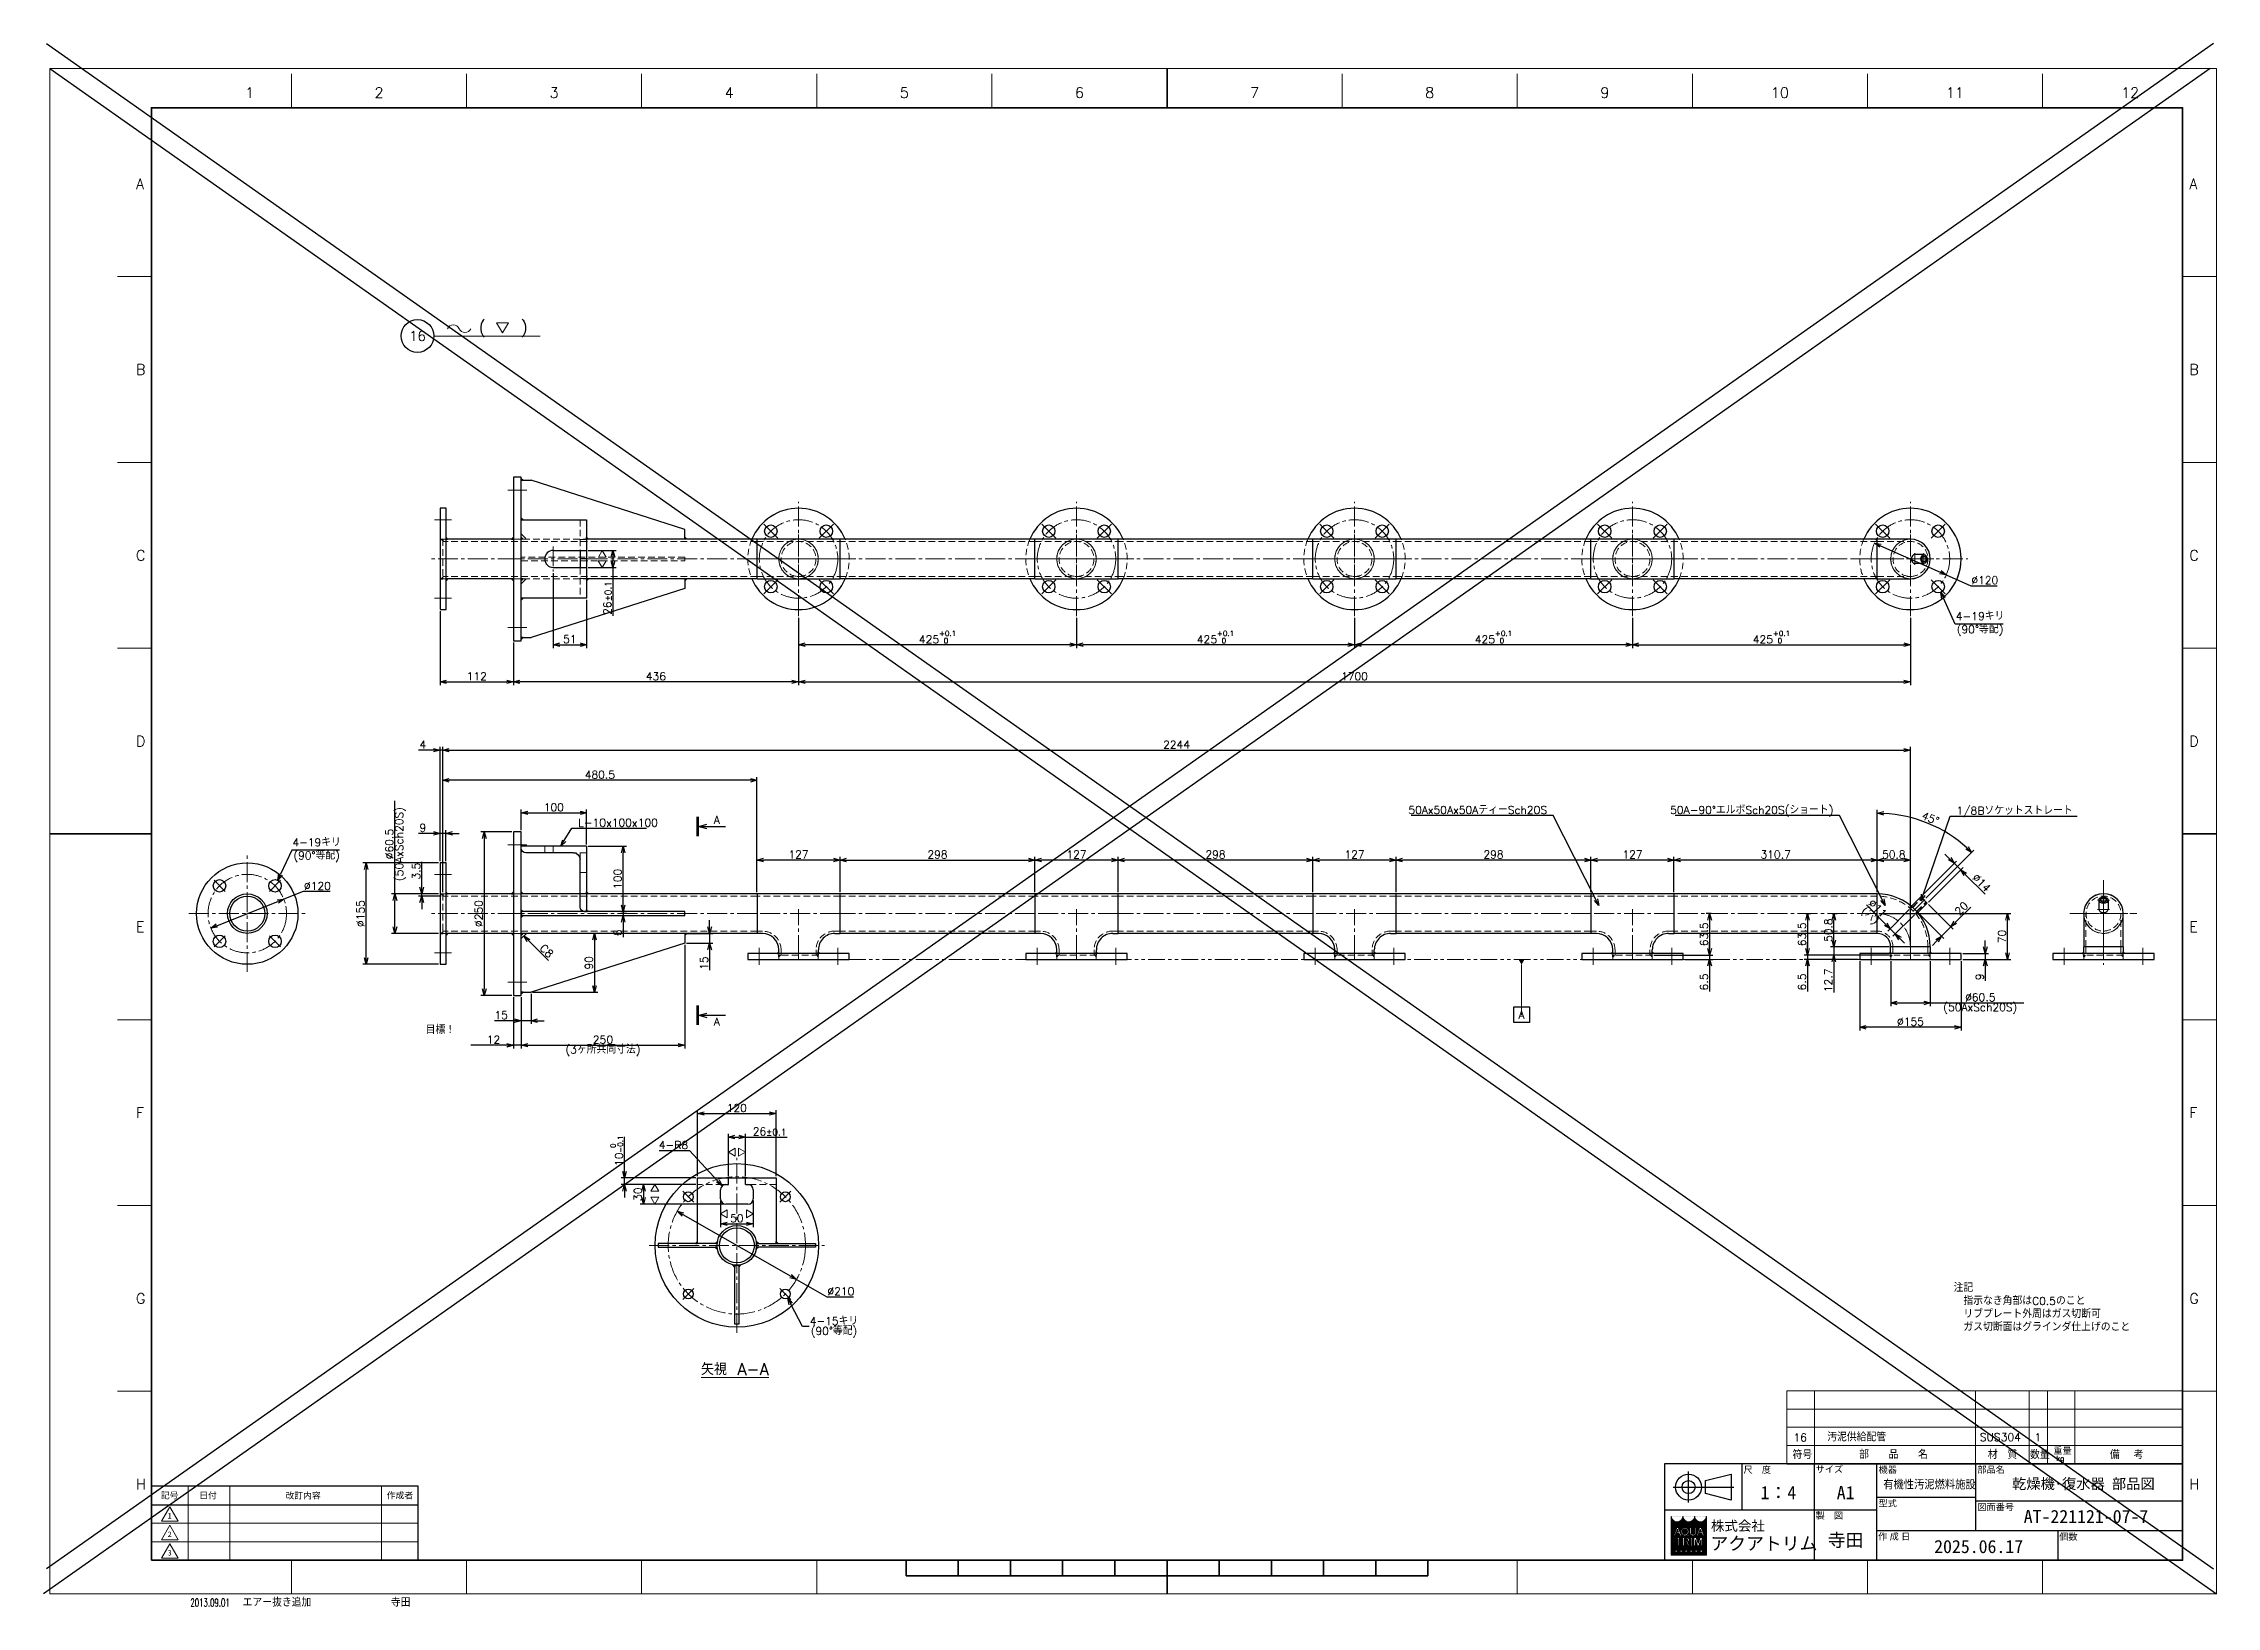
# Model space of a CAD drawing. Header units: millimetres. Extents: x -10 to 7117, y -19 to 2370.
# Drawn here: x -10 to 3313, y -19 to 2370 of the extents above; entities that cross this region are included whole.
import ezdxf
from ezdxf import colors
from ezdxf.entities.mleader import LeaderData, LeaderLine
from ezdxf.enums import TextEntityAlignment as Align
from ezdxf.math import Vec2, Vec3

# ---------------------------------------------------------------- set-up
doc = ezdxf.new("R2010")
doc.units = ezdxf.units.MM
doc.header["$LTSCALE"] = 1.6
doc.header["$PDMODE"] = 99
doc.header["$PDSIZE"] = 1
for name, pattern in [('CENTER2', [28.575, 19.05, -3.175, 3.175, -3.175]), ('HIDDEN', [9.525, 6.35, -3.175]), ('PHANTOM2', [31.75, 15.875, -3.175, 3.175, -3.175, 3.175, -3.175])]:
    doc.linetypes.add(name, pattern=pattern)
for name, color, linetype, lineweight in [('01_NORMAL', 7, 'Continuous', 25), ('04_HIDDEN', 2, 'HIDDEN', 13), ('05_CENTER', 4, 'CENTER2', 13), ('06_PHANTOM', 2, 'PHANTOM2', 13), ('07_TEXT', 3, 'Continuous', 13), ('08_DIM', 3, 'Continuous', 13), ('90_FRAME', 5, 'Continuous', 35)]:
    doc.layers.add(name, color=color, linetype=linetype, lineweight=lineweight)
doc.layers.add('10_DRAFT', color=8, linetype='Continuous', lineweight=0, plot=False)
doc.layers.add('91_BLANK', color=5, linetype='Continuous', lineweight=0, plot=False)
doc.styles.add('KSS_TXT', font='txt.shx', dxfattribs={"bigfont": 'extfont2.shx'})
doc.styles.add('MS_G', font='MS Gothic.ttf')
doc.styles.get("Standard").update_dxf_attribs({"font": 'txt.shx', "bigfont": 'extfont2.shx'})
doc.styles.add('表題用', font='MS PGothic.ttf')
doc.dimstyles.new('KSS_DIM', dxfattribs={"dimscale": 4, "dimtxt": 3, "dimasz": 2.5, "dimexe": 1.25, "dimexo": 0.625, "dimtad": 1, "dimdsep": 46, "dimtxsty": 'KSS_TXT', "dimblk": 'OPEN30', "dimcen": 0, "dimazin": 2, "dimtfac": 0.75, "dimtmove": 0, "dimatfit": 3, "dimldrblk": 'OPEN30', "dimfxl": 1.25, "dimtolj": 1, "dimarcsym": 0})
doc.dimstyles.new('KSS_DIM$3', dxfattribs={"dimscale": 4, "dimtxt": 3, "dimasz": 2.5, "dimexe": 1.25, "dimexo": 0.625, "dimtad": 1, "dimtih": 1, "dimtoh": 1, "dimdsep": 46, "dimtxsty": 'KSS_TXT', "dimblk": 'OPEN30', "dimcen": 0, "dimazin": 2, "dimtfac": 0.75, "dimtofl": 0, "dimtmove": 0, "dimatfit": 3, "dimldrblk": 'OPEN30', "dimfxl": 1.25, "dimtolj": 1, "dimarcsym": 0})
doc.dimstyles.new('KSS_DIM$4', dxfattribs={"dimscale": 4, "dimtxt": 3, "dimasz": 2.5, "dimexe": 1.25, "dimexo": 0.625, "dimtad": 1, "dimtih": 1, "dimtoh": 1, "dimdsep": 46, "dimtxsty": 'KSS_TXT', "dimblk": 'OPEN30', "dimcen": 0, "dimse1": 1, "dimazin": 2, "dimtfac": 0.75, "dimtofl": 0, "dimtmove": 0, "dimatfit": 3, "dimldrblk": 'OPEN30', "dimfxl": 1.25, "dimtolj": 1, "dimarcsym": 0})

msp = doc.modelspace()

# ---------------------------------------------------------------- texts
at = {"layer": '07_TEXT', "style": 'KSS_TXT'}
msp.add_text('(   )', height=18, dxfattribs=at).set_placement((655.782, 1927.27))
at = {"layer": '07_TEXT', "ltscale": 2, "insert": (2910.803, 473.91), "char_height": 12, "attachment_point": 1}
msp.add_mtext_dynamic_manual_height_columns('注記\\P\u3000指示なき角部はC0.5のこと\\P\u3000リブプレート外周はガス切断可\\P\u3000ガス切断面はグラインダ仕上げのこと', width=288.71644, gutter_width=15, heights=[0], dxfattribs=at)
at = {"layer": '08_DIM', "style": 'KSS_TXT'}
for s, height, p in [('目標！', 12, (574.772, 856.263)), ('%%u矢視 A-A', 18, (995.753, 334.635))]:
    msp.add_text(s, height=height, dxfattribs=at).set_placement(p)
at = {"layer": '90_FRAME', "color": 0, "lineweight": 13, "style": 'KSS_TXT'}
for s, p in [('1', (305.507, 2282.158)), ('2', (503.368, 2282.158)), ('3', (771.102, 2282.158)), ('4', (1038.836, 2282.158)), ('5', (1306.569, 2282.158)), ('6', (1574.303, 2282.158)), ('7', (1842.036, 2282.158)), ('8', (2109.77, 2282.158)), ('9', (2377.504, 2282.158)), ('10', (2645.237, 2282.158)), ('11', (2912.971, 2282.158)), ('12', (3180.705, 2282.158))]:
    msp.add_text(s, height=16, dxfattribs=at).set_placement(p, align=Align.BOTTOM_CENTER)
for s, p in [('A', (131.829, 2155.685)), ('A', (3271.263, 2155.685)), ('B', (131.829, 1871.696)), ('B', (3271.263, 1871.696)), ('C', (131.829, 1587.707)), ('C', (3271.263, 1587.707)), ('D', (131.829, 1303.718)), ('D', (3271.263, 1303.718)), ('E', (131.829, 1019.729)), ('E', (3271.263, 1019.729)), ('F', (131.829, 735.74)), ('F', (3271.263, 735.74)), ('G', (131.829, 451.752)), ('G', (3271.263, 451.752)), ('H', (131.829, 167.763)), ('H', (3271.263, 167.763))]:
    msp.add_text(s, height=16, dxfattribs=at).set_placement(p, align=Align.MIDDLE_LEFT)
at = {"layer": '90_FRAME', "color": 3, "lineweight": 13}
for s, p in [('16', (2676.04, 239.191)), ('1', (3039.665, 239.392))]:
    msp.add_text(s, height=12, dxfattribs=at).set_placement(p, align=Align.MIDDLE_CENTER)
for s, height, p in [('汚泥供給配管', 12, (2717.578, 233.5)), ('SUS304', 12, (2950.877, 233.659)), ('符号', 12, (2664.622, 206.328)), ('部\u3000\u3000品\u3000\u3000名', 12, (2766.351, 206.763)), ('材\u3000質', 12, (2963.106, 206.619)), ('数量', 12, (3027.679, 206.529)), ('重量', 10, (3063.355, 213.073)), ('kg', 8, (3067.775, 203.288)), ('備  考', 12, (3149.73, 206.328)), ('エアー抜き追加', 12, (294.935, -19.199)), ('寺田', 12, (521.481, -19.199))]:
    msp.add_text(s, height=height, dxfattribs=at).set_placement(p)
at = {"layer": '90_FRAME', "color": 0, "style": '表題用'}
for s, p in [('尺\u3000度', (2589.55, 189.845)), ('サイズ', (2699.864, 190.591)), ('機器', (2796.103, 190.01)), ('部品名', (2947.15, 190.01)), ('型式', (2796.103, 138.596)), ('図面番号', (2947.15, 132.939)), ('製\u3000図', (2699.864, 119.876)), ('作 成 日', (2795.412, 87.801)), ('個数', (3072.302, 87.525))]:
    msp.add_text(s, height=10, dxfattribs=at).set_placement(p, align=Align.MIDDLE_LEFT)
at = {"layer": '90_FRAME', "color": 0, "style": 'MS_G', "width": 0.9}
msp.add_text('有機性汚泥燃料施設', height=12.8, dxfattribs=at).set_placement((2803.147, 161.284))
at = {"layer": '90_FRAME', "color": 0, "style": 'MS_G'}
msp.add_text('乾燥機･復水器 部品図', height=16, dxfattribs=at).set_placement((3109.224, 160.439), align=Align.CENTER)
at = {"layer": '90_FRAME', "color": 0, "style": '表題用'}
for s, p in [('記号', (183.384, 150.616)), ('日付', (242.01, 150.616)), ('作成者', (535.384, 150.616))]:
    msp.add_text(s, height=9.6, dxfattribs=at).set_placement(p, align=Align.MIDDLE_CENTER)
at = {"layer": '90_FRAME', "color": 0}
for s, height, style, p in [('改訂内容', 9.6, '表題用', (387.384, 150.616)), ('A1', 20, 'MS_G', (2745.727, 154.859))]:
    msp.add_text(s, height=height, dxfattribs=dict(at, style=style)).set_placement(p, align=Align.MIDDLE)
at = {"layer": '90_FRAME', "color": 0, "lineweight": 13, "style": 'MS_G'}
for s, p in [('1', (183.384, 119.502)), ('3', (183.384, 62.93)), ('2', (183.384, 91.216))]:
    msp.add_text(s, height=8.486, dxfattribs=at).set_placement(p, align=Align.MIDDLE)
at = {"layer": '90_FRAME', "color": 4, "style": 'MS_G'}
msp.add_text('株式会社', height=15.1215, dxfattribs=at).set_placement((2581.023, 104.113), align=Align.MIDDLE_CENTER)
at = {"layer": '90_FRAME', "color": 0, "style": 'MS_G'}
for s, p in [('AT-221121-07-7', (3018.011, 108.514)), ('2025.06.17', (2881.056, 62.479))]:
    msp.add_text(s, height=20, dxfattribs=at).set_placement(p)
at = {"layer": '90_FRAME', "color": 4, "style": 'MS_G'}
msp.add_text('アクアトリム', height=20, dxfattribs=at).set_placement((2538.937, 67.181))
at = {"layer": '90_FRAME', "color": 3, "lineweight": 13, "width": 0.65}
msp.add_text('2013.09.01', height=12, dxfattribs=at).set_placement((214.968, -19.199))
at = {"layer": '90_FRAME', "color": 0, "style": 'MS_G'}
for tag, p in [('1：4', (2642.913, 154.859)), ('寺田', (2745.727, 82.73))]:
    msp.add_attdef(tag, text='', height=20, dxfattribs=at).set_placement(p, align=Align.MIDDLE)

# ---------------------------------------------------------------- blocks, each defined once
blk = doc.blocks.new('AM_BALLOON1')
at = {"transparency": 16777216}
blk.add_circle((0, 0), 5, dxfattribs=at)
blk.add_attdef('B_NUMBER', text='', height=3, dxfattribs=at).set_placement((0, 0), align=Align.MIDDLE_CENTER)
blk = doc.blocks.new('_OPEN')
at = {"color": 0, "linetype": 'ByBlock'}
for p, q in [((-1, 0.17), (0, 0)), ((0, 0), (-1, -0.17)), ((0, 0), (-1, 0))]:
    blk.add_line(p, q, dxfattribs=at)
blk = doc.blocks.new('p1ba05')
for centre, start, end in [((-2.95, 0.29), 24.2276, 155.5758), ((0, 1.62), 204.2276, 335.5758)]:
    blk.add_arc(centre, 1.62, start, end)
blk = doc.blocks.new('p1ba01')
for p, q in [((0, 0), (-1.5, 2.6)), ((-1.5, 2.6), (1.5, 2.6)), ((1.5, 2.6), (0, 0))]:
    blk.add_line(p, q)
blk = doc.blocks.new('A$C73CF5400')
at = {"color": 0}
blk.add_lwpolyline([(-7, 0), (7, 0), (7, -20), (-7, -20)], close=True, dxfattribs=at)
at = {"layer": '04_HIDDEN'}
for p, q in [((-5.5, 3.7), (-5.5, 0.2)), ((-4.9, 0), (-4.9, -20)), ((-4.3, 0), (-4.3, -20)), ((4.3, 0), (4.3, -20)), ((4.9, 0), (4.9, -20)), ((5.5, 3.7), (5.5, 0.2))]:
    blk.add_line(p, q, dxfattribs=at)
at = {"layer": '05_CENTER'}
blk.add_line((0, -21.6), (0, 4.4), dxfattribs=at)
blk = doc.blocks.new('A$C2B834F33')
at = {"color": 0}
for p, q in [((0, 0), (-100, 0)), ((-100, -3), (-100, 0)), ((0, 0), (0, -100)), ((-93, -10), (-20, -10)), ((-10, -20), (-10, -93)), ((-3, -100), (0, -100))]:
    blk.add_line(p, q, dxfattribs=at)
for centre, radius, start, end in [((-93, -3), 7, 180, 270), ((-20, -20), 10, 0, 90), ((-3, -93), 7, 180, 270)]:
    blk.add_arc(centre, radius, start, end, dxfattribs=at)
blk = doc.blocks.new('A$C26503DA7')
at = {"color": 0}
for p, q in [((-93.8, 60), (-93.8, 55.3)), ((-33.3, 60), (-33.3, 55.3)), ((-127, 30.3), (-127, -30.2)), ((-118.8, 30.3), (-127, 30.3)), ((-8.3, 30.3), (0, 30.3)), ((0, -30.2), (0, 30.3)), ((-127, -30.2), (0, -30.2))]:
    blk.add_line(p, q, dxfattribs=at)
for centre, start, end in [((-118.8, 55.3), 270, 0), ((-8.3, 55.3), 180, 270)]:
    blk.add_arc(centre, 25, start, end, dxfattribs=at)
at = {"layer": '04_HIDDEN'}
for p, q in [((-93.8, 63.5), (-33.3, 63.5)), ((-90.3, 63.5), (-90.3, 55.3)), ((-36.8, 63.5), (-36.8, 55.3)), ((-118.8, 26.8), (-127, 26.8)), ((-8.3, 26.8), (0, 26.8)), ((-127, -26.7), (0, -26.7))]:
    blk.add_line(p, q, dxfattribs=at)
for centre, start, end in [((-118.8, 55.3), 270, 0), ((-8.3, 55.3), 180, 270)]:
    blk.add_arc(centre, 28.5, start, end, dxfattribs=at)
at = {"layer": '05_CENTER'}
for p, q in [((-63.5, 63.5), (-63.5, -6.8)), ((-127, 0), (0, 0))]:
    blk.add_line(p, q, dxfattribs=at)
at = {"layer": '10_DRAFT'}
for p, q in [((-93.8, 60), (-93.8, 63.5)), ((-33.3, 60), (-33.3, 63.5))]:
    blk.add_line(p, q, dxfattribs=at)
blk = doc.blocks.new('A$C321C7B51')
at = {"color": 0}
blk.add_lwpolyline([(10, 77.5), (1, 77.5), (1, -77.5), (10, -77.5)], close=True, dxfattribs=at)
at = {"layer": '04_HIDDEN'}
for p, q in [((10, 30.2), (1, 30.2)), ((10, -30.2), (1, -30.2))]:
    blk.add_line(p, q, dxfattribs=at)
at = {"layer": '05_CENTER'}
for p, q in [((-7.5, 60), (18.3, 60)), ((10, 0), (1, 0)), ((-7.5, -60), (18.3, -60))]:
    blk.add_line(p, q, dxfattribs=at)
blk = doc.blocks.new('A$C064419DC')
at = {"color": 0}
for p, q in [((0, 30.2), (0, -30.2)), ((-20.5, -50.8), (-81.1, -50.8))]:
    blk.add_line(p, q, dxfattribs=at)
for radius in [81, 20.5]:
    blk.add_arc((0, -50.8), radius, 90, 180, dxfattribs=at)
at = {"layer": '04_HIDDEN'}
for radius in [77.5, 24]:
    blk.add_arc((0, -50.8), radius, 90, 180, dxfattribs=at)
at = {"layer": '05_CENTER'}
blk.add_arc((0, -50.8), 50.8, 90, 180, dxfattribs=at)
blk = doc.blocks.new('A$C48047B7D')
at = {"color": 0}
for p, q in [((-71.5, 7), (-57.3, 7)), ((0, 30.2), (-50.8, 30.2)), ((0, 30.2), (0, -30.2)), ((-71.5, -7), (-57.3, -7)), ((-50.8, -30.2), (0, -30.2))]:
    blk.add_line(p, q, dxfattribs=at)
blk.add_arc((-50.8, 0), 30.3, 90, 270, dxfattribs=at)
for major_axis in [(0, -7), (0, 4.86), (0, 4.28)]:
    blk.add_ellipse((-71.5, 0), major_axis=major_axis, ratio=0.707107, dxfattribs=at)
blk.add_ellipse((-57.3, 0), major_axis=(0, -7), ratio=0.707107, start_param=0, end_param=3.14161, dxfattribs=at)
at = {"layer": '04_HIDDEN'}
for p, q in [((0, 26.7), (-50.8, 26.7)), ((0, -26.8), (-50.8, -26.8))]:
    blk.add_line(p, q, dxfattribs=at)
blk.add_circle((-50.8, 0), 26.7, dxfattribs=at)
blk.add_arc((-50.8, 0), 30.3, 270, 90, dxfattribs=at)
at = {"layer": '05_CENTER'}
for p, q in [((-50.8, -37.2), (-50.8, 37.2)), ((0, 0), (-88, 0)), ((-71.5, -9.1), (-71.5, 9.1)), ((-57.3, -9.1), (-57.3, 9.1))]:
    blk.add_line(p, q, dxfattribs=at)
blk = doc.blocks.new('A$C1FB27735')
at = {"color": 0}
for p, q in [((0, 30.2), (-127, 30.2)), ((-127, 30.2), (-127, -30.2)), ((0, 30.2), (0, -30.2)), ((-127, -30.2), (0, -30.2))]:
    blk.add_line(p, q, dxfattribs=at)
at = {"layer": '04_HIDDEN'}
for p, q in [((0, 26.7), (-127, 26.7)), ((0, -26.8), (-127, -26.8))]:
    blk.add_line(p, q, dxfattribs=at)
for radius in [30.2, 26.7]:
    blk.add_circle((-63.5, 0), radius, dxfattribs=at)
at = {"layer": '05_CENTER'}
for p, q in [((-63.5, -37.2), (-63.5, 37.2)), ((0, 0), (-127, 0))]:
    blk.add_line(p, q, dxfattribs=at)
blk = doc.blocks.new('A$C62A94FE4')
at = {"color": 0}
for centre in [(0, 60), (-60, 0), (60, 0), (0, -60)]:
    blk.add_circle(centre, 9.5, dxfattribs=at)
for start, end in [(67.9746, 202.0254), (247.9746, 22.0254)]:
    blk.add_arc((0, 0), 77.5, start, end, dxfattribs=at)
at = {"layer": '04_HIDDEN'}
for start, end in [(22.0254, 67.9746), (202.0254, 247.9746)]:
    blk.add_arc((0, 0), 77.5, start, end, dxfattribs=at)
at = {"layer": '05_CENTER'}
for p, q in [((0, 75.3), (0, 44.7)), ((61.9, -61.9), (-61.9, 61.9)), ((-61.9, -61.9), (61.9, 61.9)), ((-75.3, 0), (-44.7, 0)), ((75.3, 0), (44.7, 0)), ((0, -75.3), (0, -44.7))]:
    blk.add_line(p, q, dxfattribs=at)
blk.add_circle((0, 0), 60, dxfattribs=at)
at = {"layer": '10_DRAFT'}
blk.add_circle((0, 0), 30.2, dxfattribs=at)
blk = doc.blocks.new('_Open30')
at = {"color": 0, "linetype": 'ByBlock', "lineweight": -2}
for p, q in [((-1, 0.27), (0, 0)), ((0, 0), (-1, -0.27)), ((0, 0), (-1, 0))]:
    blk.add_line(p, q, dxfattribs=at)
blk = doc.blocks.new('*D153')
at = {"layer": '08_DIM', "color": 0, "lineweight": -2, "transparency": 16777216}
for p, q in [((2725.2, 1040), (2732.7, 1040)), ((2727.7, 999.2), (2727.7, 1030)), ((2812.1, 989.2), (2722.7, 989.2))]:
    blk.add_line(p, q, dxfattribs=at)
at = {"layer": 'Defpoints', "color": 0, "transparency": 16777216}
for p in [(2722.7, 1040), (2727.7, 1040), (2814.6, 989.2)]:
    blk.add_point(p, dxfattribs=at)
at = {"layer": '08_DIM', "color": 0, "lineweight": -2, "transparency": 16777216, "xscale": 10, "yscale": 10, "zscale": 10}
for p, rotation in [((2727.7, 1040), 90), ((2727.7, 989.2), 270)]:
    blk.add_blockref('_Open30', p, dxfattribs=dict(at, rotation=rotation))
at = {"layer": '08_DIM', "color": 0, "transparency": 16777216, "insert": (2719.2, 1014.6), "char_height": 12, "attachment_point": 5, "rotation": 90, "style": 'KSS_TXT'}
blk.add_mtext('\\A1;50.8', dxfattribs=at)
blk = doc.blocks.new('*D154')
at = {"layer": '08_DIM', "color": 0, "lineweight": -2, "transparency": 16777216}
for p, q in [((2727.7, 999.2), (2727.7, 1009.2)), ((2812.1, 989.2), (2722.7, 989.2)), ((2812.1, 976.5), (2722.7, 976.5)), ((2727.7, 989.2), (2727.7, 976.5)), ((2727.7, 966.5), (2727.7, 919.5))]:
    blk.add_line(p, q, dxfattribs=at)
at = {"layer": 'Defpoints', "color": 0, "transparency": 16777216}
for p in [(2727.7, 976.5), (2814.6, 989.2), (2814.6, 976.5)]:
    blk.add_point(p, dxfattribs=at)
at = {"layer": '08_DIM', "color": 0, "lineweight": -2, "transparency": 16777216, "xscale": 10, "yscale": 10, "zscale": 10}
for p, rotation in [((2727.7, 989.2), 270), ((2727.7, 976.5), 90)]:
    blk.add_blockref('_Open30', p, dxfattribs=dict(at, rotation=rotation))
at = {"layer": '08_DIM', "color": 0, "transparency": 16777216, "insert": (2719.2, 938), "char_height": 12, "attachment_point": 5, "rotation": 90, "style": 'KSS_TXT'}
blk.add_mtext('\\A1;12.7', dxfattribs=at)
blk = doc.blocks.new('*D155')
at = {"layer": '08_DIM', "color": 0, "lineweight": -2, "transparency": 16777216}
for p, q in [((2684.9, 1040), (2692.4, 1040)), ((2687.4, 1030), (2687.4, 986.5)), ((2812.1, 976.5), (2682.4, 976.5))]:
    blk.add_line(p, q, dxfattribs=at)
at = {"layer": 'Defpoints', "color": 0, "transparency": 16777216}
for p in [(2682.4, 1040), (2687.4, 976.5), (2814.6, 976.5)]:
    blk.add_point(p, dxfattribs=at)
at = {"layer": '08_DIM', "color": 0, "lineweight": -2, "transparency": 16777216, "xscale": 10, "yscale": 10, "zscale": 10}
for p, rotation in [((2687.4, 1040), 90), ((2687.4, 976.5), 270)]:
    blk.add_blockref('_Open30', p, dxfattribs=dict(at, rotation=rotation))
at = {"layer": '08_DIM', "color": 0, "transparency": 16777216, "insert": (2678.9, 1008.3), "char_height": 12, "attachment_point": 5, "rotation": 90, "style": 'KSS_TXT'}
blk.add_mtext('\\A1;63.5', dxfattribs=at)
blk = doc.blocks.new('*D156')
at = {"layer": '08_DIM', "color": 0, "lineweight": -2, "transparency": 16777216}
for p, q in [((2812.1, 976.5), (2682.4, 976.5)), ((2764.8, 970), (2682.4, 970)), ((2687.4, 986.5), (2687.4, 996.5)), ((2687.4, 976.5), (2687.4, 970)), ((2687.4, 960), (2687.4, 921))]:
    blk.add_line(p, q, dxfattribs=at)
at = {"layer": 'Defpoints', "color": 0, "transparency": 16777216}
for p in [(2687.4, 970), (2767.3, 970), (2814.6, 976.5)]:
    blk.add_point(p, dxfattribs=at)
at = {"layer": '08_DIM', "color": 0, "lineweight": -2, "transparency": 16777216, "xscale": 10, "yscale": 10, "zscale": 10}
for p, rotation in [((2687.4, 976.5), 270), ((2687.4, 970), 90)]:
    blk.add_blockref('_Open30', p, dxfattribs=dict(at, rotation=rotation))
at = {"layer": '08_DIM', "color": 0, "transparency": 16777216, "insert": (2678.9, 935.5), "char_height": 12, "attachment_point": 5, "rotation": 90, "style": 'KSS_TXT'}
blk.add_mtext('\\A1;6.5', dxfattribs=at)
blk = doc.blocks.new('*D157')
at = {"layer": '08_DIM', "color": 0, "lineweight": -2, "transparency": 16777216}
for p, q in [((2794, 1072.8), (2794, 1126.9)), ((2834.8, 1121.9), (2804, 1121.9)), ((2844.8, 991.7), (2844.8, 1126.9))]:
    blk.add_line(p, q, dxfattribs=at)
at = {"layer": 'Defpoints', "color": 0, "transparency": 16777216}
for p in [(2794, 1121.9), (2794, 1070.3), (2844.8, 989.2)]:
    blk.add_point(p, dxfattribs=at)
at = {"layer": '08_DIM', "color": 0, "lineweight": -2, "transparency": 16777216, "xscale": 10, "yscale": 10, "zscale": 10, "rotation": 180}
blk.add_blockref('_Open30', (2794, 1121.9), dxfattribs=at)
at = {"layer": '08_DIM', "color": 0, "lineweight": -2, "transparency": 16777216, "xscale": 10, "yscale": 10, "zscale": 10}
blk.add_blockref('_Open30', (2844.8, 1121.9), dxfattribs=at)
at = {"layer": '08_DIM', "color": 0, "transparency": 16777216, "insert": (2819.4, 1130.4), "char_height": 12, "attachment_point": 5, "style": 'KSS_TXT'}
blk.add_mtext('\\A1;50.8', dxfattribs=at)
blk = doc.blocks.new('*D158')
at = {"layer": '08_DIM', "color": 0, "lineweight": -2, "transparency": 16777216}
for p, q in [((2483.3, 1072.8), (2483.3, 1126.9)), ((2784, 1121.9), (2493.3, 1121.9)), ((2794, 1072.8), (2794, 1126.9))]:
    blk.add_line(p, q, dxfattribs=at)
at = {"layer": 'Defpoints', "color": 0, "transparency": 16777216}
for p in [(2483.3, 1121.9), (2483.3, 1070.3), (2794, 1070.3)]:
    blk.add_point(p, dxfattribs=at)
at = {"layer": '08_DIM', "color": 0, "lineweight": -2, "transparency": 16777216, "xscale": 10, "yscale": 10, "zscale": 10, "rotation": 180}
blk.add_blockref('_Open30', (2483.3, 1121.9), dxfattribs=at)
at = {"layer": '08_DIM', "color": 0, "lineweight": -2, "transparency": 16777216, "xscale": 10, "yscale": 10, "zscale": 10}
blk.add_blockref('_Open30', (2794, 1121.9), dxfattribs=at)
at = {"layer": '08_DIM', "color": 0, "transparency": 16777216, "insert": (2638.7, 1130.4), "char_height": 12, "attachment_point": 5, "style": 'KSS_TXT'}
blk.add_mtext('\\A1;310.7', dxfattribs=at)
blk = doc.blocks.new('*D159')
at = {"layer": '08_DIM', "color": 0, "lineweight": -2, "transparency": 16777216}
for p, q in [((2356.3, 1072.8), (2356.3, 1126.9)), ((2473.3, 1121.9), (2366.3, 1121.9)), ((2483.3, 1072.8), (2483.3, 1126.9))]:
    blk.add_line(p, q, dxfattribs=at)
at = {"layer": 'Defpoints', "color": 0, "transparency": 16777216}
for p in [(2356.3, 1121.9), (2356.3, 1070.3), (2483.3, 1070.3)]:
    blk.add_point(p, dxfattribs=at)
at = {"layer": '08_DIM', "color": 0, "lineweight": -2, "transparency": 16777216, "xscale": 10, "yscale": 10, "zscale": 10, "rotation": 180}
blk.add_blockref('_Open30', (2356.3, 1121.9), dxfattribs=at)
at = {"layer": '08_DIM', "color": 0, "lineweight": -2, "transparency": 16777216, "xscale": 10, "yscale": 10, "zscale": 10}
blk.add_blockref('_Open30', (2483.3, 1121.9), dxfattribs=at)
at = {"layer": '08_DIM', "color": 0, "transparency": 16777216, "insert": (2419.8, 1130.4), "char_height": 12, "attachment_point": 5, "style": 'KSS_TXT'}
blk.add_mtext('\\A1;127', dxfattribs=at)
blk = doc.blocks.new('*D160')
at = {"layer": '08_DIM', "color": 0, "lineweight": -2, "transparency": 16777216}
for p, q in [((2419.8, 1492.1), (2419.8, 1446)), ((2844.8, 1492.1), (2844.8, 1446)), ((2429.8, 1451), (2834.8, 1451))]:
    blk.add_line(p, q, dxfattribs=at)
at = {"layer": 'Defpoints', "color": 0, "transparency": 16777216}
for p in [(2419.8, 1494.6), (2844.8, 1494.6), (2844.8, 1451)]:
    blk.add_point(p, dxfattribs=at)
at = {"layer": '08_DIM', "color": 0, "lineweight": -2, "transparency": 16777216, "xscale": 10, "yscale": 10, "zscale": 10, "rotation": 180}
blk.add_blockref('_Open30', (2419.8, 1451), dxfattribs=at)
at = {"layer": '08_DIM', "color": 0, "lineweight": -2, "transparency": 16777216, "xscale": 10, "yscale": 10, "zscale": 10}
blk.add_blockref('_Open30', (2844.8, 1451), dxfattribs=at)
at = {"layer": '08_DIM', "color": 0, "transparency": 16777216, "insert": (2632.3, 1462.8), "char_height": 12, "attachment_point": 5, "style": 'KSS_TXT'}
blk.add_mtext('425{\\H8.000000;\\S+0.1^  0;}', dxfattribs=at)
blk = doc.blocks.new('*D161')
at = {"layer": '08_DIM', "color": 0, "lineweight": -2, "transparency": 16777216}
for p, q in [((1994.8, 1492.1), (1994.8, 1446)), ((2419.8, 1492.1), (2419.8, 1446)), ((2409.8, 1451), (2004.8, 1451))]:
    blk.add_line(p, q, dxfattribs=at)
at = {"layer": 'Defpoints', "color": 0, "transparency": 16777216}
for p in [(1994.8, 1494.6), (2419.8, 1494.6), (1994.8, 1451)]:
    blk.add_point(p, dxfattribs=at)
at = {"layer": '08_DIM', "color": 0, "lineweight": -2, "transparency": 16777216, "xscale": 10, "yscale": 10, "zscale": 10, "rotation": 180}
blk.add_blockref('_Open30', (1994.8, 1451), dxfattribs=at)
at = {"layer": '08_DIM', "color": 0, "lineweight": -2, "transparency": 16777216, "xscale": 10, "yscale": 10, "zscale": 10}
blk.add_blockref('_Open30', (2419.8, 1451), dxfattribs=at)
at = {"layer": '08_DIM', "color": 0, "transparency": 16777216, "insert": (2207.3, 1462.8), "char_height": 12, "attachment_point": 5, "style": 'KSS_TXT'}
blk.add_mtext('425{\\H8.000000;\\S+0.1^  0;}', dxfattribs=at)
blk = doc.blocks.new('*D162')
at = {"layer": '08_DIM', "color": 0, "lineweight": -2, "transparency": 16777216}
for p, q in [((1569.8, 1492.1), (1569.8, 1446)), ((1994.8, 1492.1), (1994.8, 1446)), ((1984.8, 1451), (1579.8, 1451))]:
    blk.add_line(p, q, dxfattribs=at)
at = {"layer": 'Defpoints', "color": 0, "transparency": 16777216}
for p in [(1569.8, 1494.6), (1994.8, 1494.6), (1569.8, 1451)]:
    blk.add_point(p, dxfattribs=at)
at = {"layer": '08_DIM', "color": 0, "lineweight": -2, "transparency": 16777216, "xscale": 10, "yscale": 10, "zscale": 10, "rotation": 180}
blk.add_blockref('_Open30', (1569.8, 1451), dxfattribs=at)
at = {"layer": '08_DIM', "color": 0, "lineweight": -2, "transparency": 16777216, "xscale": 10, "yscale": 10, "zscale": 10}
blk.add_blockref('_Open30', (1994.8, 1451), dxfattribs=at)
at = {"layer": '08_DIM', "color": 0, "transparency": 16777216, "insert": (1782.3, 1462.8), "char_height": 12, "attachment_point": 5, "style": 'KSS_TXT'}
blk.add_mtext('425{\\H8.000000;\\S+0.1^  0;}', dxfattribs=at)
blk = doc.blocks.new('*D163')
at = {"layer": '08_DIM', "color": 0, "lineweight": -2, "transparency": 16777216}
for p, q in [((1144.8, 1492.1), (1144.8, 1446)), ((1569.8, 1492.1), (1569.8, 1446)), ((1559.8, 1451), (1154.8, 1451))]:
    blk.add_line(p, q, dxfattribs=at)
at = {"layer": 'Defpoints', "color": 0, "transparency": 16777216}
for p in [(1144.8, 1494.6), (1569.8, 1494.6), (1144.8, 1451)]:
    blk.add_point(p, dxfattribs=at)
at = {"layer": '08_DIM', "color": 0, "lineweight": -2, "transparency": 16777216, "xscale": 10, "yscale": 10, "zscale": 10, "rotation": 180}
blk.add_blockref('_Open30', (1144.8, 1451), dxfattribs=at)
at = {"layer": '08_DIM', "color": 0, "lineweight": -2, "transparency": 16777216, "xscale": 10, "yscale": 10, "zscale": 10}
blk.add_blockref('_Open30', (1569.8, 1451), dxfattribs=at)
at = {"layer": '08_DIM', "color": 0, "transparency": 16777216, "insert": (1357.3, 1462.8), "char_height": 12, "attachment_point": 5, "style": 'KSS_TXT'}
blk.add_mtext('425{\\H8.000000;\\S+0.1^  0;}', dxfattribs=at)
blk = doc.blocks.new('*D164')
at = {"layer": '08_DIM', "color": 0, "lineweight": -2, "transparency": 16777216}
for p, q in [((1144.8, 1492.1), (1144.8, 1389.3)), ((708.8, 1454.6), (708.8, 1389.3)), ((1134.8, 1394.3), (718.8, 1394.3))]:
    blk.add_line(p, q, dxfattribs=at)
at = {"layer": 'Defpoints', "color": 0, "transparency": 16777216}
for p in [(1144.8, 1494.6), (708.8, 1457.1), (708.8, 1394.3)]:
    blk.add_point(p, dxfattribs=at)
at = {"layer": '08_DIM', "color": 0, "lineweight": -2, "transparency": 16777216, "xscale": 10, "yscale": 10, "zscale": 10, "rotation": 180}
blk.add_blockref('_Open30', (708.8, 1394.3), dxfattribs=at)
at = {"layer": '08_DIM', "color": 0, "lineweight": -2, "transparency": 16777216, "xscale": 10, "yscale": 10, "zscale": 10}
blk.add_blockref('_Open30', (1144.8, 1394.3), dxfattribs=at)
at = {"layer": '08_DIM', "color": 0, "transparency": 16777216, "insert": (926.8, 1402.8), "char_height": 12, "attachment_point": 5, "style": 'KSS_TXT'}
blk.add_mtext('\\A1;436', dxfattribs=at)
blk = doc.blocks.new('*D165')
at = {"layer": '08_DIM', "color": 0, "lineweight": -2, "transparency": 16777216}
for p, q in [((1144.8, 1492.1), (1144.8, 1389.3)), ((2844.8, 1492.1), (2844.8, 1389.3)), ((1154.8, 1394.3), (2834.8, 1394.3))]:
    blk.add_line(p, q, dxfattribs=at)
at = {"layer": 'Defpoints', "color": 0, "transparency": 16777216}
for p in [(1144.8, 1494.6), (2844.8, 1494.6), (2844.8, 1394.3)]:
    blk.add_point(p, dxfattribs=at)
at = {"layer": '08_DIM', "color": 0, "lineweight": -2, "transparency": 16777216, "xscale": 10, "yscale": 10, "zscale": 10, "rotation": 180}
blk.add_blockref('_Open30', (1144.8, 1394.3), dxfattribs=at)
at = {"layer": '08_DIM', "color": 0, "lineweight": -2, "transparency": 16777216, "xscale": 10, "yscale": 10, "zscale": 10}
blk.add_blockref('_Open30', (2844.8, 1394.3), dxfattribs=at)
at = {"layer": '08_DIM', "color": 0, "transparency": 16777216, "insert": (1994.8, 1402.8), "char_height": 12, "attachment_point": 5, "style": 'KSS_TXT'}
blk.add_mtext('\\A1;1700', dxfattribs=at)
blk = doc.blocks.new('*D166')
at = {"layer": '08_DIM', "color": 0, "lineweight": -2, "transparency": 16777216}
for p, q in [((769.8, 1560.4), (769.8, 1446)), ((820.8, 1519.6), (820.8, 1446)), ((779.8, 1451), (810.8, 1451))]:
    blk.add_line(p, q, dxfattribs=at)
at = {"layer": 'Defpoints', "color": 0, "transparency": 16777216}
for p in [(769.8, 1562.9), (820.8, 1522.1), (820.8, 1451)]:
    blk.add_point(p, dxfattribs=at)
at = {"layer": '08_DIM', "color": 0, "lineweight": -2, "transparency": 16777216, "xscale": 10, "yscale": 10, "zscale": 10, "rotation": 180}
blk.add_blockref('_Open30', (769.8, 1451), dxfattribs=at)
at = {"layer": '08_DIM', "color": 0, "lineweight": -2, "transparency": 16777216, "xscale": 10, "yscale": 10, "zscale": 10}
blk.add_blockref('_Open30', (820.8, 1451), dxfattribs=at)
at = {"layer": '08_DIM', "color": 0, "transparency": 16777216, "insert": (795.3, 1459.5), "char_height": 12, "attachment_point": 5, "style": 'KSS_TXT'}
blk.add_mtext('\\A1;51', dxfattribs=at)
blk = doc.blocks.new('*D167')
at = {"layer": '08_DIM', "color": 0, "lineweight": -2, "transparency": 16777216}
for p, q in [((823.3, 1595.1), (866.1, 1595.1)), ((823.3, 1569.1), (866.1, 1569.1)), ((861.1, 1585.1), (861.1, 1579.1)), ((861.1, 1569.1), (861.1, 1495.4))]:
    blk.add_line(p, q, dxfattribs=at)
at = {"layer": 'Defpoints', "color": 0, "transparency": 16777216}
for p in [(820.8, 1595.1), (820.8, 1569.1), (861.1, 1569.1)]:
    blk.add_point(p, dxfattribs=at)
at = {"layer": '08_DIM', "color": 0, "lineweight": -2, "transparency": 16777216, "xscale": 10, "yscale": 10, "zscale": 10}
for p, rotation in [((861.1, 1595.1), 90), ((861.1, 1569.1), 270)]:
    blk.add_blockref('_Open30', p, dxfattribs=dict(at, rotation=rotation))
at = {"layer": '08_DIM', "color": 0, "transparency": 16777216, "insert": (852.6, 1522.5), "char_height": 12, "attachment_point": 5, "rotation": 90, "style": 'KSS_TXT'}
blk.add_mtext('26{\\H10.000000;%%p0.1}', dxfattribs=at)
blk = doc.blocks.new('*D168')
at = {"layer": '08_DIM', "color": 0, "lineweight": -2, "transparency": 16777216}
for p, q in [((596.8, 1502.1), (596.8, 1389.3)), ((708.8, 1454.6), (708.8, 1389.3)), ((606.8, 1394.3), (698.8, 1394.3))]:
    blk.add_line(p, q, dxfattribs=at)
at = {"layer": 'Defpoints', "color": 0, "transparency": 16777216}
for p in [(596.8, 1504.6), (708.8, 1457.1), (708.8, 1394.3)]:
    blk.add_point(p, dxfattribs=at)
at = {"layer": '08_DIM', "color": 0, "lineweight": -2, "transparency": 16777216, "xscale": 10, "yscale": 10, "zscale": 10, "rotation": 180}
blk.add_blockref('_Open30', (596.8, 1394.3), dxfattribs=at)
at = {"layer": '08_DIM', "color": 0, "lineweight": -2, "transparency": 16777216, "xscale": 10, "yscale": 10, "zscale": 10}
blk.add_blockref('_Open30', (708.8, 1394.3), dxfattribs=at)
at = {"layer": '08_DIM', "color": 0, "transparency": 16777216, "insert": (652.8, 1402.8), "char_height": 12, "attachment_point": 5, "style": 'KSS_TXT'}
blk.add_mtext('\\A1;112', dxfattribs=at)
blk = doc.blocks.new('*D169')
at = {"layer": '08_DIM', "color": 0, "lineweight": -2, "transparency": 16777216}
for p, q in [((600.8, 1072.8), (600.8, 1248.8)), ((1071.3, 1243.8), (610.8, 1243.8)), ((1081.3, 1072.8), (1081.3, 1248.8))]:
    blk.add_line(p, q, dxfattribs=at)
at = {"layer": 'Defpoints', "color": 0, "transparency": 16777216}
for p in [(600.8, 1243.8), (600.8, 1070.3), (1081.3, 1070.3)]:
    blk.add_point(p, dxfattribs=at)
at = {"layer": '08_DIM', "color": 0, "lineweight": -2, "transparency": 16777216, "xscale": 10, "yscale": 10, "zscale": 10, "rotation": 180}
blk.add_blockref('_Open30', (600.8, 1243.8), dxfattribs=at)
at = {"layer": '08_DIM', "color": 0, "lineweight": -2, "transparency": 16777216, "xscale": 10, "yscale": 10, "zscale": 10}
blk.add_blockref('_Open30', (1081.3, 1243.8), dxfattribs=at)
at = {"layer": '08_DIM', "color": 0, "transparency": 16777216, "insert": (841.1, 1252.3), "char_height": 12, "attachment_point": 5, "style": 'KSS_TXT'}
blk.add_mtext('\\A1;480.5', dxfattribs=at)
blk = doc.blocks.new('*D170')
at = {"layer": '08_DIM', "color": 0, "lineweight": -2, "transparency": 16777216}
for p, q in [((586.8, 1289.8), (563.8, 1289.8)), ((596.8, 1120), (596.8, 1294.8)), ((600.8, 1289.8), (596.8, 1289.8)), ((600.8, 1072.8), (600.8, 1294.8)), ((610.8, 1289.8), (620.8, 1289.8))]:
    blk.add_line(p, q, dxfattribs=at)
at = {"layer": 'Defpoints', "color": 0, "transparency": 16777216}
for p in [(596.8, 1289.8), (596.8, 1117.5), (600.8, 1070.3)]:
    blk.add_point(p, dxfattribs=at)
at = {"layer": '08_DIM', "color": 0, "lineweight": -2, "transparency": 16777216, "xscale": 10, "yscale": 10, "zscale": 10}
blk.add_blockref('_Open30', (596.8, 1289.8), dxfattribs=at)
at = {"layer": '08_DIM', "color": 0, "lineweight": -2, "transparency": 16777216, "xscale": 10, "yscale": 10, "zscale": 10, "rotation": 180}
blk.add_blockref('_Open30', (600.8, 1289.8), dxfattribs=at)
at = {"layer": '08_DIM', "color": 0, "transparency": 16777216, "insert": (570.3, 1298.3), "char_height": 12, "attachment_point": 5, "style": 'KSS_TXT'}
blk.add_mtext('\\A1;4', dxfattribs=at)
blk = doc.blocks.new('*D171')
at = {"layer": '08_DIM', "color": 0, "lineweight": -2, "transparency": 16777216}
for p, q in [((600.8, 1072.8), (600.8, 1294.8)), ((610.8, 1289.8), (2834.8, 1289.8)), ((2844.8, 991.7), (2844.8, 1294.8))]:
    blk.add_line(p, q, dxfattribs=at)
at = {"layer": 'Defpoints', "color": 0, "transparency": 16777216}
for p in [(2844.8, 1289.8), (600.8, 1070.3), (2844.8, 989.2)]:
    blk.add_point(p, dxfattribs=at)
at = {"layer": '08_DIM', "color": 0, "lineweight": -2, "transparency": 16777216, "xscale": 10, "yscale": 10, "zscale": 10, "rotation": 180}
blk.add_blockref('_Open30', (600.8, 1289.8), dxfattribs=at)
at = {"layer": '08_DIM', "color": 0, "lineweight": -2, "transparency": 16777216, "xscale": 10, "yscale": 10, "zscale": 10}
blk.add_blockref('_Open30', (2844.8, 1289.8), dxfattribs=at)
at = {"layer": '08_DIM', "color": 0, "transparency": 16777216, "insert": (1722.8, 1298.3), "char_height": 12, "attachment_point": 5, "style": 'KSS_TXT'}
blk.add_mtext('\\A1;2244', dxfattribs=at)
blk = doc.blocks.new('*D172')
at = {"layer": '08_DIM', "color": 0, "lineweight": -2, "transparency": 16777216}
for p, q in [((706.3, 1165), (659.3, 1165)), ((664.3, 1155), (664.3, 925)), ((706.3, 915), (659.3, 915))]:
    blk.add_line(p, q, dxfattribs=at)
at = {"layer": 'Defpoints', "color": 0, "transparency": 16777216}
for p in [(708.8, 1165), (664.3, 915), (708.8, 915)]:
    blk.add_point(p, dxfattribs=at)
at = {"layer": '08_DIM', "color": 0, "lineweight": -2, "transparency": 16777216, "xscale": 10, "yscale": 10, "zscale": 10}
for p, rotation in [((664.3, 1165), 90), ((664.3, 915), 270)]:
    blk.add_blockref('_Open30', p, dxfattribs=dict(at, rotation=rotation))
at = {"layer": '08_DIM', "color": 0, "transparency": 16777216, "insert": (655.8, 1040), "char_height": 12, "attachment_point": 5, "rotation": 90, "style": 'KSS_TXT'}
blk.add_mtext('\\A1;%%C250', dxfattribs=at)
blk = doc.blocks.new('*D173')
at = {"layer": '08_DIM', "color": 0, "lineweight": -2, "transparency": 16777216}
for p, q in [((720.8, 912.5), (720.8, 871.3)), ((735.8, 917.3), (735.8, 871.3)), ((710.8, 876.3), (679.8, 876.3)), ((735.8, 876.3), (720.8, 876.3)), ((745.8, 876.3), (755.8, 876.3))]:
    blk.add_line(p, q, dxfattribs=at)
at = {"layer": 'Defpoints', "color": 0, "transparency": 16777216}
for p in [(720.8, 915), (735.8, 919.8), (720.8, 876.3)]:
    blk.add_point(p, dxfattribs=at)
at = {"layer": '08_DIM', "color": 0, "lineweight": -2, "transparency": 16777216, "xscale": 10, "yscale": 10, "zscale": 10}
blk.add_blockref('_Open30', (720.8, 876.3), dxfattribs=at)
at = {"layer": '08_DIM', "color": 0, "lineweight": -2, "transparency": 16777216, "xscale": 10, "yscale": 10, "zscale": 10, "rotation": 180}
blk.add_blockref('_Open30', (735.8, 876.3), dxfattribs=at)
at = {"layer": '08_DIM', "color": 0, "transparency": 16777216, "insert": (690.3, 884.8), "char_height": 12, "attachment_point": 5, "style": 'KSS_TXT'}
blk.add_mtext('\\A1;15', dxfattribs=at)
blk = doc.blocks.new('*D174')
at = {"layer": '08_DIM', "color": 0, "lineweight": -2, "transparency": 16777216}
for p, q in [((970.8, 992.3), (970.8, 833.8)), ((720.8, 912.5), (720.8, 833.8)), ((730.8, 838.8), (960.8, 838.8))]:
    blk.add_line(p, q, dxfattribs=at)
at = {"layer": 'Defpoints', "color": 0, "transparency": 16777216}
for p in [(970.8, 994.8), (720.8, 915), (970.8, 838.8)]:
    blk.add_point(p, dxfattribs=at)
at = {"layer": '08_DIM', "color": 0, "lineweight": -2, "transparency": 16777216, "xscale": 10, "yscale": 10, "zscale": 10, "rotation": 180}
blk.add_blockref('_Open30', (720.8, 838.8), dxfattribs=at)
at = {"layer": '08_DIM', "color": 0, "lineweight": -2, "transparency": 16777216, "xscale": 10, "yscale": 10, "zscale": 10}
blk.add_blockref('_Open30', (970.8, 838.8), dxfattribs=at)
at = {"layer": '08_DIM', "color": 0, "transparency": 16777216, "char_height": 12, "attachment_point": 5, "style": 'KSS_TXT'}
for s, insert in [('\\A1;(3ヶ所共同寸法)', (845.8, 830.3)), ('\\A1;250', (845.8, 847.3))]:
    blk.add_mtext(s, dxfattribs=dict(at, insert=insert))
blk = doc.blocks.new('*D175')
at = {"layer": '08_DIM', "color": 0, "lineweight": -2, "transparency": 16777216}
for p, q in [((973.3, 1009.8), (1013.9, 1009.8)), ((1008.9, 1019.8), (1008.9, 1029.8)), ((1008.9, 1009.8), (1008.9, 994.8)), ((973.3, 994.8), (1013.9, 994.8)), ((1008.9, 984.8), (1008.9, 953.8))]:
    blk.add_line(p, q, dxfattribs=at)
at = {"layer": 'Defpoints', "color": 0, "transparency": 16777216}
for p in [(970.8, 1009.8), (970.8, 994.8), (1008.9, 994.8)]:
    blk.add_point(p, dxfattribs=at)
at = {"layer": '08_DIM', "color": 0, "lineweight": -2, "transparency": 16777216, "xscale": 10, "yscale": 10, "zscale": 10}
for p, rotation in [((1008.9, 1009.8), 270), ((1008.9, 994.8), 90)]:
    blk.add_blockref('_Open30', p, dxfattribs=dict(at, rotation=rotation))
at = {"layer": '08_DIM', "color": 0, "transparency": 16777216, "insert": (1000.4, 964.3), "char_height": 12, "attachment_point": 5, "rotation": 90, "style": 'KSS_TXT'}
blk.add_mtext('\\A1;15', dxfattribs=at)
blk = doc.blocks.new('*D176')
at = {"layer": '08_DIM', "color": 0, "lineweight": -2, "transparency": 16777216}
for p, q in [((875.6, 1009.8), (827.8, 1009.8)), ((832.8, 999.8), (832.8, 929.8)), ((738.3, 919.8), (837.8, 919.8))]:
    blk.add_line(p, q, dxfattribs=at)
at = {"layer": 'Defpoints', "color": 0, "transparency": 16777216}
for p in [(878.1, 1009.8), (735.8, 919.8), (832.8, 919.8)]:
    blk.add_point(p, dxfattribs=at)
at = {"layer": '08_DIM', "color": 0, "lineweight": -2, "transparency": 16777216, "xscale": 10, "yscale": 10, "zscale": 10}
for p, rotation in [((832.8, 1009.8), 90), ((832.8, 919.8), 270)]:
    blk.add_blockref('_Open30', p, dxfattribs=dict(at, rotation=rotation))
at = {"layer": '08_DIM', "color": 0, "transparency": 16777216, "insert": (824.3, 964.8), "char_height": 12, "attachment_point": 5, "rotation": 90, "style": 'KSS_TXT'}
blk.add_mtext('\\A1;90', dxfattribs=at)
blk = doc.blocks.new('*D177')
at = {"layer": '08_DIM', "color": 0, "lineweight": -2, "transparency": 16777216}
for p, q in [((873.1, 1043), (881.7, 1043)), ((873.1, 1037), (881.7, 1037)), ((876.7, 1053), (876.7, 1063)), ((876.7, 1043), (876.7, 1037)), ((876.7, 1027), (876.7, 1004))]:
    blk.add_line(p, q, dxfattribs=at)
at = {"layer": 'Defpoints', "color": 0, "transparency": 16777216}
for p in [(870.6, 1043), (870.6, 1037), (876.7, 1037)]:
    blk.add_point(p, dxfattribs=at)
at = {"layer": '08_DIM', "color": 0, "lineweight": -2, "transparency": 16777216, "xscale": 10, "yscale": 10, "zscale": 10}
for p, rotation in [((876.7, 1043), 270), ((876.7, 1037), 90)]:
    blk.add_blockref('_Open30', p, dxfattribs=dict(at, rotation=rotation))
at = {"layer": '08_DIM', "color": 0, "transparency": 16777216, "insert": (868.2, 1010.5), "char_height": 12, "attachment_point": 5, "rotation": 90, "style": 'KSS_TXT'}
blk.add_mtext('\\A1;6', dxfattribs=at)
blk = doc.blocks.new('*D178')
at = {"layer": '08_DIM', "color": 0, "lineweight": -2, "transparency": 16777216}
for p, q in [((823.3, 1143), (881.7, 1143)), ((876.7, 1053), (876.7, 1133)), ((873.1, 1043), (881.7, 1043))]:
    blk.add_line(p, q, dxfattribs=at)
at = {"layer": 'Defpoints', "color": 0, "transparency": 16777216}
for p in [(820.8, 1143), (876.7, 1143), (870.6, 1043)]:
    blk.add_point(p, dxfattribs=at)
at = {"layer": '08_DIM', "color": 0, "lineweight": -2, "transparency": 16777216, "xscale": 10, "yscale": 10, "zscale": 10}
for p, rotation in [((876.7, 1143), 90), ((876.7, 1043), 270)]:
    blk.add_blockref('_Open30', p, dxfattribs=dict(at, rotation=rotation))
at = {"layer": '08_DIM', "color": 0, "transparency": 16777216, "insert": (868.2, 1093), "char_height": 12, "attachment_point": 5, "rotation": 90, "style": 'KSS_TXT'}
blk.add_mtext('\\A1;100', dxfattribs=at)
blk = doc.blocks.new('*D179')
at = {"layer": '08_DIM', "color": 0, "lineweight": -2, "transparency": 16777216}
for p, q in [((720.8, 1167.5), (720.8, 1199)), ((820.8, 1145.5), (820.8, 1199)), ((730.8, 1194), (810.8, 1194))]:
    blk.add_line(p, q, dxfattribs=at)
at = {"layer": 'Defpoints', "color": 0, "transparency": 16777216}
for p in [(720.8, 1165), (820.8, 1194), (820.8, 1143)]:
    blk.add_point(p, dxfattribs=at)
at = {"layer": '08_DIM', "color": 0, "lineweight": -2, "transparency": 16777216, "xscale": 10, "yscale": 10, "zscale": 10, "rotation": 180}
blk.add_blockref('_Open30', (720.8, 1194), dxfattribs=at)
at = {"layer": '08_DIM', "color": 0, "lineweight": -2, "transparency": 16777216, "xscale": 10, "yscale": 10, "zscale": 10}
blk.add_blockref('_Open30', (820.8, 1194), dxfattribs=at)
at = {"layer": '08_DIM', "color": 0, "transparency": 16777216, "insert": (770.8, 1202.5), "char_height": 12, "attachment_point": 5, "style": 'KSS_TXT'}
blk.add_mtext('\\A1;100', dxfattribs=at)
blk = doc.blocks.new('*D180')
at = {"layer": '08_DIM', "color": 0, "lineweight": -2, "transparency": 16777216}
for p, q in [((1037.5, 638.4), (1037.5, 703.5)), ((1047.5, 698.5), (1053.5, 698.5)), ((1063.5, 638.4), (1063.5, 703.5)), ((1063.5, 698.5), (1127.5, 698.5))]:
    blk.add_line(p, q, dxfattribs=at)
at = {"layer": 'Defpoints', "color": 0, "transparency": 16777216}
for p in [(1063.5, 698.5), (1037.5, 635.9), (1063.5, 635.9)]:
    blk.add_point(p, dxfattribs=at)
at = {"layer": '08_DIM', "color": 0, "lineweight": -2, "transparency": 16777216, "xscale": 10, "yscale": 10, "zscale": 10, "rotation": 180}
blk.add_blockref('_Open30', (1037.5, 698.5), dxfattribs=at)
at = {"layer": '08_DIM', "color": 0, "lineweight": -2, "transparency": 16777216, "xscale": 10, "yscale": 10, "zscale": 10}
blk.add_blockref('_Open30', (1063.5, 698.5), dxfattribs=at)
at = {"layer": '08_DIM', "color": 0, "transparency": 16777216, "insert": (1100.5, 707), "char_height": 12, "attachment_point": 5, "style": 'KSS_TXT'}
blk.add_mtext('26{\\H10.000000;±0.1}', dxfattribs=at)
blk = doc.blocks.new('*D181')
at = {"layer": '08_DIM', "color": 0, "lineweight": -2, "transparency": 16777216}
for p, q in [((990.5, 638.4), (990.5, 739.4)), ((1000.5, 734.4), (1100.5, 734.4)), ((1110.5, 638.4), (1110.5, 739.4))]:
    blk.add_line(p, q, dxfattribs=at)
at = {"layer": 'Defpoints', "color": 0, "transparency": 16777216}
for p in [(1110.5, 734.4), (990.5, 635.9), (1110.5, 635.9)]:
    blk.add_point(p, dxfattribs=at)
at = {"layer": '08_DIM', "color": 0, "lineweight": -2, "transparency": 16777216, "xscale": 10, "yscale": 10, "zscale": 10, "rotation": 180}
blk.add_blockref('_Open30', (990.5, 734.4), dxfattribs=at)
at = {"layer": '08_DIM', "color": 0, "lineweight": -2, "transparency": 16777216, "xscale": 10, "yscale": 10, "zscale": 10}
blk.add_blockref('_Open30', (1110.5, 734.4), dxfattribs=at)
at = {"layer": '08_DIM', "color": 0, "transparency": 16777216, "insert": (1050.5, 742.9), "char_height": 12, "attachment_point": 5, "style": 'KSS_TXT'}
blk.add_mtext('\\A1;120', dxfattribs=at)
blk = doc.blocks.new('*D182')
at = {"layer": '08_DIM', "color": 0, "lineweight": -2, "transparency": 16777216}
for p, q in [((1025.5, 601.4), (1025.5, 560.8)), ((1075.5, 601.4), (1075.5, 560.8)), ((1035.5, 565.8), (1065.5, 565.8))]:
    blk.add_line(p, q, dxfattribs=at)
at = {"layer": 'Defpoints', "color": 0, "transparency": 16777216}
for p in [(1025.5, 603.9), (1075.5, 603.9), (1075.5, 565.8)]:
    blk.add_point(p, dxfattribs=at)
at = {"layer": '08_DIM', "color": 0, "lineweight": -2, "transparency": 16777216, "xscale": 10, "yscale": 10, "zscale": 10, "rotation": 180}
blk.add_blockref('_Open30', (1025.5, 565.8), dxfattribs=at)
at = {"layer": '08_DIM', "color": 0, "lineweight": -2, "transparency": 16777216, "xscale": 10, "yscale": 10, "zscale": 10}
blk.add_blockref('_Open30', (1075.5, 565.8), dxfattribs=at)
at = {"layer": '08_DIM', "color": 0, "transparency": 16777216, "insert": (1050.5, 574.3), "char_height": 12, "attachment_point": 5, "style": 'KSS_TXT'}
blk.add_mtext('\\A1;50', dxfattribs=at)
blk = doc.blocks.new('*D183')
at = {"layer": '08_DIM', "color": 0, "lineweight": -2, "transparency": 16777216}
for p, q in [((878.7, 645.9), (878.7, 698.9)), ((988, 635.9), (873.7, 635.9)), ((878.7, 625.9), (878.7, 635.9)), ((988, 625.9), (873.7, 625.9)), ((878.7, 615.9), (878.7, 605.9))]:
    blk.add_line(p, q, dxfattribs=at)
at = {"layer": 'Defpoints', "color": 0, "transparency": 16777216}
for p in [(878.7, 635.9), (990.5, 635.9), (990.5, 625.9)]:
    blk.add_point(p, dxfattribs=at)
at = {"layer": '08_DIM', "color": 0, "lineweight": -2, "transparency": 16777216, "xscale": 10, "yscale": 10, "zscale": 10}
for p, rotation in [((878.7, 635.9), 270), ((878.7, 625.9), 90)]:
    blk.add_blockref('_Open30', p, dxfattribs=dict(at, rotation=rotation))
at = {"layer": '08_DIM', "color": 0, "transparency": 16777216, "insert": (866.8, 677.4), "char_height": 12, "attachment_point": 5, "rotation": 90, "style": 'KSS_TXT'}
blk.add_mtext('10{\\H8.000000;\\S 0^ -0.1;}', dxfattribs=at)
blk = doc.blocks.new('*D184')
at = {"layer": '08_DIM', "color": 0, "lineweight": -2, "transparency": 16777216}
for p, q in [((988, 625.9), (902.7, 625.9)), ((907.7, 615.9), (907.7, 605.9)), ((1031, 595.9), (902.7, 595.9))]:
    blk.add_line(p, q, dxfattribs=at)
at = {"layer": 'Defpoints', "color": 0, "transparency": 16777216}
for p in [(990.5, 625.9), (907.7, 595.9), (1033.5, 595.9)]:
    blk.add_point(p, dxfattribs=at)
at = {"layer": '08_DIM', "color": 0, "lineweight": -2, "transparency": 16777216, "xscale": 10, "yscale": 10, "zscale": 10}
for p, rotation in [((907.7, 625.9), 90), ((907.7, 595.9), 270)]:
    blk.add_blockref('_Open30', p, dxfattribs=dict(at, rotation=rotation))
at = {"layer": '08_DIM', "color": 0, "transparency": 16777216, "insert": (899.2, 610.9), "char_height": 12, "attachment_point": 5, "rotation": 90, "style": 'KSS_TXT'}
blk.add_mtext('\\A1;30', dxfattribs=at)
blk = doc.blocks.new('*D185')
at = {"layer": '08_DIM', "color": 0, "lineweight": -2, "transparency": 16777216}
for p, q in [((527.7, 1070.3), (527.7, 1212.4)), ((594.3, 1070.3), (522.7, 1070.3)), ((527.7, 1019.8), (527.7, 1060.3)), ((594.3, 1009.8), (522.7, 1009.8))]:
    blk.add_line(p, q, dxfattribs=at)
at = {"layer": 'Defpoints', "color": 0, "transparency": 16777216}
for p in [(527.7, 1070.3), (596.8, 1070.3), (596.8, 1009.8)]:
    blk.add_point(p, dxfattribs=at)
at = {"layer": '08_DIM', "color": 0, "lineweight": -2, "transparency": 16777216, "xscale": 10, "yscale": 10, "zscale": 10}
for p, rotation in [((527.7, 1070.3), 90), ((527.7, 1009.8), 270)]:
    blk.add_blockref('_Open30', p, dxfattribs=dict(at, rotation=rotation))
at = {"layer": '08_DIM', "color": 0, "transparency": 16777216, "char_height": 12, "attachment_point": 5, "rotation": 90, "style": 'KSS_TXT'}
for s, insert in [('\\A1;(50AxSch20S)', (536.2, 1146.3)), ('\\A1;%%C60.5', (519.2, 1146.3))]:
    blk.add_mtext(s, dxfattribs=dict(at, insert=insert))
blk = doc.blocks.new('*D186')
at = {"layer": '08_DIM', "color": 0, "lineweight": -2, "transparency": 16777216}
for p, q in [((568.7, 1080.3), (568.7, 1119.3)), ((594.3, 1070.3), (563.7, 1070.3)), ((598.3, 1066.8), (563.7, 1066.8)), ((568.7, 1066.8), (568.7, 1070.3)), ((568.7, 1056.8), (568.7, 1046.8))]:
    blk.add_line(p, q, dxfattribs=at)
at = {"layer": 'Defpoints', "color": 0, "transparency": 16777216}
for p in [(568.7, 1070.3), (596.8, 1070.3), (600.8, 1066.8)]:
    blk.add_point(p, dxfattribs=at)
at = {"layer": '08_DIM', "color": 0, "lineweight": -2, "transparency": 16777216, "xscale": 10, "yscale": 10, "zscale": 10}
for p, rotation in [((568.7, 1070.3), 270), ((568.7, 1066.8), 90)]:
    blk.add_blockref('_Open30', p, dxfattribs=dict(at, rotation=rotation))
at = {"layer": '08_DIM', "color": 0, "transparency": 16777216, "insert": (560.2, 1104.8), "char_height": 12, "attachment_point": 5, "rotation": 90, "style": 'KSS_TXT'}
blk.add_mtext('\\A1;3.5', dxfattribs=at)
blk = doc.blocks.new('*D187')
at = {"layer": '08_DIM', "color": 0, "lineweight": -2, "transparency": 16777216}
for p, q in [((594.3, 1117.5), (478.7, 1117.5)), ((483.7, 972.5), (483.7, 1107.5)), ((594.3, 962.5), (478.7, 962.5))]:
    blk.add_line(p, q, dxfattribs=at)
at = {"layer": 'Defpoints', "color": 0, "transparency": 16777216}
for p in [(483.7, 1117.5), (596.8, 1117.5), (596.8, 962.5)]:
    blk.add_point(p, dxfattribs=at)
at = {"layer": '08_DIM', "color": 0, "lineweight": -2, "transparency": 16777216, "xscale": 10, "yscale": 10, "zscale": 10}
for p, rotation in [((483.7, 1117.5), 90), ((483.7, 962.5), 270)]:
    blk.add_blockref('_Open30', p, dxfattribs=dict(at, rotation=rotation))
at = {"layer": '08_DIM', "color": 0, "transparency": 16777216, "insert": (475.2, 1040), "char_height": 12, "attachment_point": 5, "rotation": 90, "style": 'KSS_TXT'}
blk.add_mtext('\\A1;%%C155', dxfattribs=at)
blk = doc.blocks.new('*D188')
at = {"layer": '08_DIM', "color": 0, "lineweight": -2, "transparency": 16777216}
for p, q in [((387.5, 1073.8), (357.8, 1062.1)), ((428.5, 1073.8), (387.5, 1073.8)), ((246.2, 1018), (348.5, 1058.4))]:
    blk.add_line(p, q, dxfattribs=at)
at = {"layer": 'Defpoints', "color": 0, "transparency": 16777216}
for p in [(357.8, 1062.1), (246.2, 1018)]:
    blk.add_point(p, dxfattribs=at)
at = {"layer": '08_DIM', "color": 0, "lineweight": -2, "transparency": 16777216, "xscale": 10, "yscale": 10, "zscale": 10}
for p, rotation in [((357.8, 1062.1), 21.58491557172787), ((246.2, 1018), 201.5849155717279)]:
    blk.add_blockref('_Open30', p, dxfattribs=dict(at, rotation=rotation))
at = {"layer": '08_DIM', "color": 0, "transparency": 16777216, "insert": (409.2, 1082.3), "char_height": 12, "attachment_point": 5, "style": 'KSS_TXT'}
blk.add_mtext('\\A1;%%C120', dxfattribs=at)
blk = doc.blocks.new('*D189')
at = {"layer": '08_DIM', "color": 0, "lineweight": -2, "transparency": 16777216}
for p, q in [((968, 580.1), (1133, 485.7)), ((1141.6, 480.8), (1188.1, 454.2)), ((1188.1, 454.2), (1228.6, 454.2))]:
    blk.add_line(p, q, dxfattribs=at)
at = {"layer": 'Defpoints', "color": 0, "transparency": 16777216}
for p in [(959.4, 585), (1141.6, 480.8)]:
    blk.add_point(p, dxfattribs=at)
at = {"layer": '08_DIM', "color": 0, "lineweight": -2, "transparency": 16777216, "xscale": 10, "yscale": 10, "zscale": 10}
for p, rotation in [((959.4, 585), 150.2287688225009), ((1141.6, 480.8), 330.2287688225009)]:
    blk.add_blockref('_Open30', p, dxfattribs=dict(at, rotation=rotation))
at = {"layer": '08_DIM', "color": 0, "transparency": 16777216, "insert": (1209.6, 462.7), "char_height": 12, "attachment_point": 5, "style": 'KSS_TXT'}
blk.add_mtext('\\A1;%%C210', dxfattribs=at)
blk = doc.blocks.new('*D190')
at = {"layer": '08_DIM', "color": 0, "lineweight": -2, "transparency": 16777216}
for p, q in [((1151.1, 408.6), (1132.9, 443.2)), ((1161.1, 408.6), (1151.1, 408.6))]:
    blk.add_line(p, q, dxfattribs=at)
at = {"layer": 'Defpoints', "color": 0, "transparency": 16777216}
for p in [(1121.3, 465.3), (1128.2, 452)]:
    blk.add_point(p, dxfattribs=at)
at = {"layer": '08_DIM', "color": 0, "lineweight": -2, "transparency": 16777216, "xscale": 10, "yscale": 10, "zscale": 10, "rotation": 117.750759600541}
blk.add_blockref('_Open30', (1128.2, 452), dxfattribs=at)
at = {"layer": '08_DIM', "color": 0, "transparency": 16777216, "char_height": 12, "attachment_point": 5, "style": 'KSS_TXT'}
for s, insert in [('\\A1;4-15キリ', (1199, 417.1)), ('\\A1;(90°等配)', (1199, 400.1))]:
    blk.add_mtext(s, dxfattribs=dict(at, insert=insert))
blk = doc.blocks.new('*D191')
at = {"layer": '08_DIM', "color": 0, "lineweight": -2, "transparency": 16777216}
for p, q in [((370.1, 1136.9), (352.7, 1100.1)), ((442.9, 1136.9), (370.1, 1136.9))]:
    blk.add_line(p, q, dxfattribs=at)
at = {"layer": 'Defpoints', "color": 0, "transparency": 16777216}
for p in [(340.4, 1073.9), (348.5, 1091.1)]:
    blk.add_point(p, dxfattribs=at)
at = {"layer": '08_DIM', "color": 0, "lineweight": -2, "transparency": 16777216, "xscale": 10, "yscale": 10, "zscale": 10, "rotation": 244.7655754966448}
blk.add_blockref('_Open30', (348.5, 1091.1), dxfattribs=at)
at = {"layer": '08_DIM', "color": 0, "transparency": 16777216, "insert": (408, 1136.9), "char_height": 12, "attachment_point": 5, "style": 'KSS_TXT'}
blk.add_mtext('\\A1;4-19キリ\\P(90°等配)', dxfattribs=at)
blk = doc.blocks.new('*D192')
at = {"layer": '08_DIM', "color": 0, "lineweight": -2, "transparency": 16777216}
for p, q in [((2058.3, 1072.8), (2058.3, 1126.9)), ((2346.3, 1121.9), (2068.3, 1121.9)), ((2356.3, 1072.8), (2356.3, 1126.9))]:
    blk.add_line(p, q, dxfattribs=at)
at = {"layer": 'Defpoints', "color": 0, "transparency": 16777216}
for p in [(2058.3, 1121.9), (2058.3, 1070.3), (2356.3, 1070.3)]:
    blk.add_point(p, dxfattribs=at)
at = {"layer": '08_DIM', "color": 0, "lineweight": -2, "transparency": 16777216, "xscale": 10, "yscale": 10, "zscale": 10, "rotation": 180}
blk.add_blockref('_Open30', (2058.3, 1121.9), dxfattribs=at)
at = {"layer": '08_DIM', "color": 0, "lineweight": -2, "transparency": 16777216, "xscale": 10, "yscale": 10, "zscale": 10}
blk.add_blockref('_Open30', (2356.3, 1121.9), dxfattribs=at)
at = {"layer": '08_DIM', "color": 0, "transparency": 16777216, "insert": (2207.3, 1130.4), "char_height": 12, "attachment_point": 5, "style": 'KSS_TXT'}
blk.add_mtext('\\A1;298', dxfattribs=at)
blk = doc.blocks.new('*D193')
at = {"layer": '08_DIM', "color": 0, "lineweight": -2, "transparency": 16777216}
for p, q in [((1931.3, 1072.8), (1931.3, 1126.9)), ((2048.3, 1121.9), (1941.3, 1121.9)), ((2058.3, 1072.8), (2058.3, 1126.9))]:
    blk.add_line(p, q, dxfattribs=at)
at = {"layer": 'Defpoints', "color": 0, "transparency": 16777216}
for p in [(1931.3, 1121.9), (1931.3, 1070.3), (2058.3, 1070.3)]:
    blk.add_point(p, dxfattribs=at)
at = {"layer": '08_DIM', "color": 0, "lineweight": -2, "transparency": 16777216, "xscale": 10, "yscale": 10, "zscale": 10, "rotation": 180}
blk.add_blockref('_Open30', (1931.3, 1121.9), dxfattribs=at)
at = {"layer": '08_DIM', "color": 0, "lineweight": -2, "transparency": 16777216, "xscale": 10, "yscale": 10, "zscale": 10}
blk.add_blockref('_Open30', (2058.3, 1121.9), dxfattribs=at)
at = {"layer": '08_DIM', "color": 0, "transparency": 16777216, "insert": (1994.8, 1130.4), "char_height": 12, "attachment_point": 5, "style": 'KSS_TXT'}
blk.add_mtext('\\A1;127', dxfattribs=at)
blk = doc.blocks.new('*D194')
at = {"layer": '08_DIM', "color": 0, "lineweight": -2, "transparency": 16777216}
for p, q in [((1633.3, 1072.8), (1633.3, 1126.9)), ((1921.3, 1121.9), (1643.3, 1121.9)), ((1931.3, 1072.8), (1931.3, 1126.9))]:
    blk.add_line(p, q, dxfattribs=at)
at = {"layer": 'Defpoints', "color": 0, "transparency": 16777216}
for p in [(1633.3, 1121.9), (1633.3, 1070.3), (1931.3, 1070.3)]:
    blk.add_point(p, dxfattribs=at)
at = {"layer": '08_DIM', "color": 0, "lineweight": -2, "transparency": 16777216, "xscale": 10, "yscale": 10, "zscale": 10, "rotation": 180}
blk.add_blockref('_Open30', (1633.3, 1121.9), dxfattribs=at)
at = {"layer": '08_DIM', "color": 0, "lineweight": -2, "transparency": 16777216, "xscale": 10, "yscale": 10, "zscale": 10}
blk.add_blockref('_Open30', (1931.3, 1121.9), dxfattribs=at)
at = {"layer": '08_DIM', "color": 0, "transparency": 16777216, "insert": (1782.3, 1130.4), "char_height": 12, "attachment_point": 5, "style": 'KSS_TXT'}
blk.add_mtext('\\A1;298', dxfattribs=at)
blk = doc.blocks.new('*D195')
at = {"layer": '08_DIM', "color": 0, "lineweight": -2, "transparency": 16777216}
for p, q in [((1506.3, 1072.8), (1506.3, 1126.9)), ((1623.3, 1121.9), (1516.3, 1121.9)), ((1633.3, 1072.8), (1633.3, 1126.9))]:
    blk.add_line(p, q, dxfattribs=at)
at = {"layer": 'Defpoints', "color": 0, "transparency": 16777216}
for p in [(1506.3, 1121.9), (1506.3, 1070.3), (1633.3, 1070.3)]:
    blk.add_point(p, dxfattribs=at)
at = {"layer": '08_DIM', "color": 0, "lineweight": -2, "transparency": 16777216, "xscale": 10, "yscale": 10, "zscale": 10, "rotation": 180}
blk.add_blockref('_Open30', (1506.3, 1121.9), dxfattribs=at)
at = {"layer": '08_DIM', "color": 0, "lineweight": -2, "transparency": 16777216, "xscale": 10, "yscale": 10, "zscale": 10}
blk.add_blockref('_Open30', (1633.3, 1121.9), dxfattribs=at)
at = {"layer": '08_DIM', "color": 0, "transparency": 16777216, "insert": (1569.8, 1130.4), "char_height": 12, "attachment_point": 5, "style": 'KSS_TXT'}
blk.add_mtext('\\A1;127', dxfattribs=at)
blk = doc.blocks.new('*D196')
at = {"layer": '08_DIM', "color": 0, "lineweight": -2, "transparency": 16777216}
for p, q in [((1208.3, 1072.8), (1208.3, 1126.9)), ((1218.3, 1121.9), (1496.3, 1121.9)), ((1506.3, 1072.8), (1506.3, 1126.9))]:
    blk.add_line(p, q, dxfattribs=at)
at = {"layer": 'Defpoints', "color": 0, "transparency": 16777216}
for p in [(1506.3, 1121.9), (1208.3, 1070.3), (1506.3, 1070.3)]:
    blk.add_point(p, dxfattribs=at)
at = {"layer": '08_DIM', "color": 0, "lineweight": -2, "transparency": 16777216, "xscale": 10, "yscale": 10, "zscale": 10, "rotation": 180}
blk.add_blockref('_Open30', (1208.3, 1121.9), dxfattribs=at)
at = {"layer": '08_DIM', "color": 0, "lineweight": -2, "transparency": 16777216, "xscale": 10, "yscale": 10, "zscale": 10}
blk.add_blockref('_Open30', (1506.3, 1121.9), dxfattribs=at)
at = {"layer": '08_DIM', "color": 0, "transparency": 16777216, "insert": (1357.3, 1130.4), "char_height": 12, "attachment_point": 5, "style": 'KSS_TXT'}
blk.add_mtext('\\A1;298', dxfattribs=at)
blk = doc.blocks.new('*D197')
at = {"layer": '08_DIM', "color": 0, "lineweight": -2, "transparency": 16777216}
for p, q in [((1081.3, 1072.8), (1081.3, 1126.9)), ((1198.3, 1121.9), (1091.3, 1121.9)), ((1208.3, 1072.8), (1208.3, 1126.9))]:
    blk.add_line(p, q, dxfattribs=at)
at = {"layer": 'Defpoints', "color": 0, "transparency": 16777216}
for p in [(1081.3, 1121.9), (1081.3, 1070.3), (1208.3, 1070.3)]:
    blk.add_point(p, dxfattribs=at)
at = {"layer": '08_DIM', "color": 0, "lineweight": -2, "transparency": 16777216, "xscale": 10, "yscale": 10, "zscale": 10, "rotation": 180}
blk.add_blockref('_Open30', (1081.3, 1121.9), dxfattribs=at)
at = {"layer": '08_DIM', "color": 0, "lineweight": -2, "transparency": 16777216, "xscale": 10, "yscale": 10, "zscale": 10}
blk.add_blockref('_Open30', (1208.3, 1121.9), dxfattribs=at)
at = {"layer": '08_DIM', "color": 0, "transparency": 16777216, "insert": (1144.8, 1130.4), "char_height": 12, "attachment_point": 5, "style": 'KSS_TXT'}
blk.add_mtext('\\A1;127', dxfattribs=at)
blk = doc.blocks.new('*D198')
at = {"layer": '08_DIM', "color": 0, "lineweight": -2, "transparency": 16777216}
for p, q in [((2799.1, 1602.4), (2890.5, 1561.8)), ((2899.6, 1557.8), (2937, 1541.2)), ((2937, 1541.2), (2977.5, 1541.2))]:
    blk.add_line(p, q, dxfattribs=at)
at = {"layer": 'Defpoints', "color": 0, "transparency": 16777216}
for p in [(2790, 1606.5), (2899.6, 1557.8)]:
    blk.add_point(p, dxfattribs=at)
at = {"layer": '08_DIM', "color": 0, "lineweight": -2, "transparency": 16777216, "xscale": 10, "yscale": 10, "zscale": 10}
for p, rotation in [((2790, 1606.5), 156.041493925549), ((2899.6, 1557.8), 336.041493925549)]:
    blk.add_blockref('_Open30', p, dxfattribs=dict(at, rotation=rotation))
at = {"layer": '08_DIM', "color": 0, "transparency": 16777216, "insert": (2958.5, 1549.7), "char_height": 12, "attachment_point": 5, "style": 'KSS_TXT'}
blk.add_mtext('\\A1;%%C120', dxfattribs=at)
blk = doc.blocks.new('*D199')
at = {"layer": '08_DIM', "color": 0, "lineweight": -2, "transparency": 16777216}
for p, q in [((2913.4, 1482.7), (2895.4, 1522)), ((2986.7, 1482.7), (2913.4, 1482.7))]:
    blk.add_line(p, q, dxfattribs=at)
at = {"layer": 'Defpoints', "color": 0, "transparency": 16777216}
for p in [(2883.3, 1548.4), (2891.2, 1531.1)]:
    blk.add_point(p, dxfattribs=at)
at = {"layer": '08_DIM', "color": 0, "lineweight": -2, "transparency": 16777216, "xscale": 10, "yscale": 10, "zscale": 10, "rotation": 114.6484569864159}
blk.add_blockref('_Open30', (2891.2, 1531.1), dxfattribs=at)
at = {"layer": '08_DIM', "color": 0, "transparency": 16777216, "insert": (2951.3, 1482.7), "char_height": 12, "attachment_point": 5, "style": 'KSS_TXT'}
blk.add_mtext('\\A1;4-19キリ\\P(90°等配)', dxfattribs=at)
blk = doc.blocks.new('*D200')
at = {"layer": '08_DIM', "color": 0, "lineweight": -2, "transparency": 16777216}
for p, q in [((2796.5, 1040), (2998.3, 1040)), ((2993.3, 980), (2993.3, 1030)), ((2924.8, 970), (2998.3, 970))]:
    blk.add_line(p, q, dxfattribs=at)
at = {"layer": 'Defpoints', "color": 0, "transparency": 16777216}
for p in [(2794, 1040), (2993.3, 1040), (2922.3, 970)]:
    blk.add_point(p, dxfattribs=at)
at = {"layer": '08_DIM', "color": 0, "lineweight": -2, "transparency": 16777216, "xscale": 10, "yscale": 10, "zscale": 10}
for p, rotation in [((2993.3, 1040), 90), ((2993.3, 970), 270)]:
    blk.add_blockref('_Open30', p, dxfattribs=dict(at, rotation=rotation))
at = {"layer": '08_DIM', "color": 0, "transparency": 16777216, "insert": (2984.8, 1005), "char_height": 12, "attachment_point": 5, "rotation": 90, "style": 'KSS_TXT'}
blk.add_mtext('\\A1;70', dxfattribs=at)
blk = doc.blocks.new('*D201')
at = {"layer": '08_DIM', "color": 0, "lineweight": -2, "transparency": 16777216}
for p, q in [((2540.2, 1040), (2532.7, 1040)), ((2537.7, 1030), (2537.7, 986.5)), ((2452.6, 976.5), (2542.7, 976.5))]:
    blk.add_line(p, q, dxfattribs=at)
at = {"layer": 'Defpoints', "color": 0, "transparency": 16777216}
for p in [(2542.7, 1040), (2450.1, 976.5), (2537.7, 976.5)]:
    blk.add_point(p, dxfattribs=at)
at = {"layer": '08_DIM', "color": 0, "lineweight": -2, "transparency": 16777216, "xscale": 10, "yscale": 10, "zscale": 10}
for p, rotation in [((2537.7, 1040), 90), ((2537.7, 976.5), 270)]:
    blk.add_blockref('_Open30', p, dxfattribs=dict(at, rotation=rotation))
at = {"layer": '08_DIM', "color": 0, "transparency": 16777216, "insert": (2529.2, 1008.3), "char_height": 12, "attachment_point": 5, "rotation": 90, "style": 'KSS_TXT'}
blk.add_mtext('\\A1;63.5', dxfattribs=at)
blk = doc.blocks.new('*D202')
at = {"layer": '08_DIM', "color": 0, "lineweight": -2, "transparency": 16777216}
for p, q in [((2452.6, 976.5), (2542.7, 976.5)), ((2499.8, 970), (2542.7, 970)), ((2537.7, 986.5), (2537.7, 996.5)), ((2537.7, 976.5), (2537.7, 970)), ((2537.7, 960), (2537.7, 921))]:
    blk.add_line(p, q, dxfattribs=at)
at = {"layer": 'Defpoints', "color": 0, "transparency": 16777216}
for p in [(2450.1, 976.5), (2497.3, 970), (2537.7, 970)]:
    blk.add_point(p, dxfattribs=at)
at = {"layer": '08_DIM', "color": 0, "lineweight": -2, "transparency": 16777216, "xscale": 10, "yscale": 10, "zscale": 10}
for p, rotation in [((2537.7, 976.5), 270), ((2537.7, 970), 90)]:
    blk.add_blockref('_Open30', p, dxfattribs=dict(at, rotation=rotation))
at = {"layer": '08_DIM', "color": 0, "transparency": 16777216, "insert": (2529.2, 935.5), "char_height": 12, "attachment_point": 5, "rotation": 90, "style": 'KSS_TXT'}
blk.add_mtext('\\A1;6.5', dxfattribs=at)
blk = doc.blocks.new('*D203')
at = {"layer": '08_DIM', "color": 0, "lineweight": -2, "transparency": 16777216}
for p, q in [((708.8, 912.5), (708.8, 833.8)), ((720.8, 912.5), (720.8, 833.8)), ((698.8, 838.8), (667.8, 838.8)), ((720.8, 838.8), (708.8, 838.8)), ((730.8, 838.8), (740.8, 838.8))]:
    blk.add_line(p, q, dxfattribs=at)
at = {"layer": 'Defpoints', "color": 0, "transparency": 16777216}
for p in [(708.8, 915), (720.8, 915), (708.8, 838.8)]:
    blk.add_point(p, dxfattribs=at)
at = {"layer": '08_DIM', "color": 0, "lineweight": -2, "transparency": 16777216, "xscale": 10, "yscale": 10, "zscale": 10}
blk.add_blockref('_Open30', (708.8, 838.8), dxfattribs=at)
at = {"layer": '08_DIM', "color": 0, "lineweight": -2, "transparency": 16777216, "xscale": 10, "yscale": 10, "zscale": 10, "rotation": 180}
blk.add_blockref('_Open30', (720.8, 838.8), dxfattribs=at)
at = {"layer": '08_DIM', "color": 0, "transparency": 16777216, "insert": (678.3, 847.3), "char_height": 12, "attachment_point": 5, "style": 'KSS_TXT'}
blk.add_mtext('\\A1;12', dxfattribs=at)
blk = doc.blocks.new('*D204')
at = {"layer": '08_DIM', "color": 0, "lineweight": -2, "transparency": 16777216}
for p, q in [((596.8, 1120), (596.8, 1167.7)), ((605.8, 1120), (605.8, 1167.7)), ((586.8, 1162.7), (563.8, 1162.7)), ((605.8, 1162.7), (596.8, 1162.7)), ((615.8, 1162.7), (625.8, 1162.7))]:
    blk.add_line(p, q, dxfattribs=at)
at = {"layer": 'Defpoints', "color": 0, "transparency": 16777216}
for p in [(596.8, 1162.7), (596.8, 1117.5), (605.8, 1117.5)]:
    blk.add_point(p, dxfattribs=at)
at = {"layer": '08_DIM', "color": 0, "lineweight": -2, "transparency": 16777216, "xscale": 10, "yscale": 10, "zscale": 10}
blk.add_blockref('_Open30', (596.8, 1162.7), dxfattribs=at)
at = {"layer": '08_DIM', "color": 0, "lineweight": -2, "transparency": 16777216, "xscale": 10, "yscale": 10, "zscale": 10, "rotation": 180}
blk.add_blockref('_Open30', (605.8, 1162.7), dxfattribs=at)
at = {"layer": '08_DIM', "color": 0, "transparency": 16777216, "insert": (570.3, 1171.2), "char_height": 12, "attachment_point": 5, "style": 'KSS_TXT'}
blk.add_mtext('\\A1;9', dxfattribs=at)
blk = doc.blocks.new('*D205')
at = {"layer": '08_DIM', "color": 0, "lineweight": -2, "transparency": 16777216}
blk.add_line((731.9, 998.7), (762.5, 968.1), dxfattribs=at)
at = {"layer": 'Defpoints', "color": 0, "transparency": 16777216}
for p in [(724.8, 1005.8), (782.5, 948.1), (782.5, 948.1)]:
    blk.add_point(p, dxfattribs=at)
at = {"layer": '08_DIM', "color": 0, "lineweight": -2, "transparency": 16777216, "xscale": 10, "yscale": 10, "zscale": 10, "rotation": 134.9999999960917}
blk.add_blockref('_Open30', (724.8, 1005.8), dxfattribs=at)
at = {"layer": '08_DIM', "color": 0, "transparency": 16777216, "insert": (759.7, 983), "char_height": 12, "attachment_point": 5, "rotation": 315, "style": 'KSS_TXT'}
blk.add_mtext('\\A1;C8', dxfattribs=at)
blk = doc.blocks.new('*D206')
at = {"layer": '08_DIM', "color": 0, "lineweight": -2, "transparency": 16777216}
for p, q in [((2794, 1072.8), (2794, 1198.4)), ((2868.4, 1063.6), (2941.9, 1137.2))]:
    blk.add_line(p, q, dxfattribs=at)
blk.add_arc((2794, 989.2), 204.2, 47.8063, 87.1937, dxfattribs=at)
at = {"layer": 'Defpoints', "color": 0, "transparency": 16777216}
for p in [(2896.1, 1166.1), (2794, 1070.3), (2848.2, 1043.5), (2866.6, 1061.8), (2794, 1009.8)]:
    blk.add_point(p, dxfattribs=at)
at = {"layer": '08_DIM', "color": 0, "lineweight": -2, "transparency": 16777216, "xscale": 10, "yscale": 10, "zscale": 10}
for p, rotation in [((2794, 1193.4), 178.5968678378593), ((2938.4, 1133.6), 316.4031321577342)]:
    blk.add_blockref('_Open30', p, dxfattribs=dict(at, rotation=rotation))
at = {"layer": '08_DIM', "color": 0, "transparency": 16777216, "insert": (2875.4, 1185.7), "char_height": 12, "attachment_point": 5, "rotation": 337.5, "style": 'KSS_TXT'}
blk.add_mtext('\\A1;45°', dxfattribs=at)
blk = doc.blocks.new('*D207')
at = {"layer": '08_DIM', "color": 0, "lineweight": -2, "transparency": 16777216}
for p, q in [((2904.7, 1123.9), (2897.6, 1131)), ((2862.3, 1067.4), (2915.3, 1120.4)), ((2872.2, 1057.5), (2925.2, 1110.5)), ((2911.8, 1116.9), (2921.7, 1107)), ((2928.7, 1099.9), (2959.1, 1069.5))]:
    blk.add_line(p, q, dxfattribs=at)
at = {"layer": 'Defpoints', "color": 0, "transparency": 16777216}
for p in [(2921.7, 1107), (2860.5, 1065.6), (2870.4, 1055.7)]:
    blk.add_point(p, dxfattribs=at)
at = {"layer": '08_DIM', "color": 0, "lineweight": -2, "transparency": 16777216, "xscale": 10, "yscale": 10, "zscale": 10}
for p, rotation in [((2911.8, 1116.9), 315.0000000000089), ((2921.7, 1107), 135.0000000000088)]:
    blk.add_blockref('_Open30', p, dxfattribs=dict(at, rotation=rotation))
at = {"layer": '08_DIM', "color": 0, "transparency": 16777216, "insert": (2953.5, 1087.2), "char_height": 12, "attachment_point": 5, "rotation": 315, "style": 'KSS_TXT'}
blk.add_mtext('\\A1;%%C14', dxfattribs=at)
blk = doc.blocks.new('*D208')
at = {"layer": '08_DIM', "color": 0, "lineweight": -2, "transparency": 16777216}
for p, q in [((2858, 1039.8), (2895.9, 1001.9)), ((2872.2, 1054), (2910.1, 1016.1)), ((2913.6, 1026.7), (2937, 1050)), ((2885.3, 998.4), (2878.3, 991.3)), ((2892.4, 1005.5), (2906.5, 1019.6))]:
    blk.add_line(p, q, dxfattribs=at)
at = {"layer": 'Defpoints', "color": 0, "transparency": 16777216}
for p in [(2856.3, 1041.6), (2870.4, 1055.7), (2906.5, 1019.6)]:
    blk.add_point(p, dxfattribs=at)
at = {"layer": '08_DIM', "color": 0, "lineweight": -2, "transparency": 16777216, "xscale": 10, "yscale": 10, "zscale": 10}
for p, rotation in [((2892.4, 1005.5), 45.00000000000087), ((2906.5, 1019.6), 225.0000000000009)]:
    blk.add_blockref('_Open30', p, dxfattribs=dict(at, rotation=rotation))
at = {"layer": '08_DIM', "color": 0, "transparency": 16777216, "insert": (2922.8, 1047.9), "char_height": 12, "attachment_point": 5, "rotation": 45, "style": 'KSS_TXT'}
blk.add_mtext('\\A1;20', dxfattribs=at)
blk = doc.blocks.new('*D209')
at = {"layer": '08_DIM', "color": 0, "lineweight": -2, "transparency": 16777216}
for p, q in [((2959.3, 989), (2959.3, 999)), ((2924.8, 979), (2964.3, 979)), ((2924.8, 970), (2964.3, 970)), ((2959.3, 979), (2959.3, 970)), ((2959.3, 960), (2959.3, 937))]:
    blk.add_line(p, q, dxfattribs=at)
at = {"layer": 'Defpoints', "color": 0, "transparency": 16777216}
for p in [(2922.3, 979), (2922.3, 970), (2959.3, 970)]:
    blk.add_point(p, dxfattribs=at)
at = {"layer": '08_DIM', "color": 0, "lineweight": -2, "transparency": 16777216, "xscale": 10, "yscale": 10, "zscale": 10}
for p, rotation in [((2959.3, 979), 270), ((2959.3, 970), 90)]:
    blk.add_blockref('_Open30', p, dxfattribs=dict(at, rotation=rotation))
at = {"layer": '08_DIM', "color": 0, "transparency": 16777216, "insert": (2950.8, 943.5), "char_height": 12, "attachment_point": 5, "rotation": 90, "style": 'KSS_TXT'}
blk.add_mtext('\\A1;9', dxfattribs=at)
blk = doc.blocks.new('*D210')
at = {"layer": '08_DIM', "color": 0, "lineweight": -2, "transparency": 16777216}
for p, q in [((2814.6, 967.5), (2814.6, 898.4)), ((2875.1, 967.5), (2875.1, 898.4)), ((2824.6, 903.4), (2865.1, 903.4)), ((2875.1, 903.4), (3018.1, 903.4))]:
    blk.add_line(p, q, dxfattribs=at)
at = {"layer": 'Defpoints', "color": 0, "transparency": 16777216}
for p in [(2814.6, 970), (2875.1, 970), (2875.1, 903.4)]:
    blk.add_point(p, dxfattribs=at)
at = {"layer": '08_DIM', "color": 0, "lineweight": -2, "transparency": 16777216, "xscale": 10, "yscale": 10, "zscale": 10, "rotation": 180}
blk.add_blockref('_Open30', (2814.6, 903.4), dxfattribs=at)
at = {"layer": '08_DIM', "color": 0, "lineweight": -2, "transparency": 16777216, "xscale": 10, "yscale": 10, "zscale": 10}
blk.add_blockref('_Open30', (2875.1, 903.4), dxfattribs=at)
at = {"layer": '08_DIM', "color": 0, "transparency": 16777216, "char_height": 12, "attachment_point": 5, "style": 'KSS_TXT'}
for s, insert in [('\\A1;(50AxSch20S)', (2951.6, 894.9)), ('\\A1;%%C60.5', (2951.6, 911.9))]:
    blk.add_mtext(s, dxfattribs=dict(at, insert=insert))
blk = doc.blocks.new('*D211')
at = {"layer": '08_DIM', "color": 0, "lineweight": -2, "transparency": 16777216}
for p, q in [((2767.3, 967.5), (2767.3, 861.2)), ((2922.3, 967.5), (2922.3, 861.2)), ((2912.3, 866.2), (2777.3, 866.2))]:
    blk.add_line(p, q, dxfattribs=at)
at = {"layer": 'Defpoints', "color": 0, "transparency": 16777216}
for p in [(2767.3, 970), (2922.3, 970), (2767.3, 866.2)]:
    blk.add_point(p, dxfattribs=at)
at = {"layer": '08_DIM', "color": 0, "lineweight": -2, "transparency": 16777216, "xscale": 10, "yscale": 10, "zscale": 10, "rotation": 180}
blk.add_blockref('_Open30', (2767.3, 866.2), dxfattribs=at)
at = {"layer": '08_DIM', "color": 0, "lineweight": -2, "transparency": 16777216, "xscale": 10, "yscale": 10, "zscale": 10}
blk.add_blockref('_Open30', (2922.3, 866.2), dxfattribs=at)
at = {"layer": '08_DIM', "color": 0, "transparency": 16777216, "insert": (2844.8, 874.7), "char_height": 12, "attachment_point": 5, "style": 'KSS_TXT'}
blk.add_mtext('\\A1;%%C155', dxfattribs=at)
blk = doc.blocks.new('seca02')
for q in [(3.5, 0.8), (3.5, -0.8), (10.64, 0)]:
    blk.add_line((0.5, 0), q)
blk.add_solid([(-0.5, 3.76), (-0.5, -3.76), (0.5, 3.76), (0.5, -3.76)])
blk.add_attdef('A', text='', height=3).set_placement((7.37, 2.5), align=Align.MIDDLE)
blk = doc.blocks.new('*D212')
at = {"layer": '08_DIM', "color": 0, "lineweight": -2, "transparency": 16777216}
for p, q in [((931.6, 677.8), (978.1, 677.8)), ((978.1, 677.8), (1021.3, 631.1))]:
    blk.add_line(p, q, dxfattribs=at)
at = {"layer": 'Defpoints', "color": 0, "transparency": 16777216}
for p in [(1028.1, 623.8), (1033.5, 617.9)]:
    blk.add_point(p, dxfattribs=at)
at = {"layer": '08_DIM', "color": 0, "lineweight": -2, "transparency": 16777216, "xscale": 10, "yscale": 10, "zscale": 10, "rotation": 312.7188863093469}
blk.add_blockref('_Open30', (1028.1, 623.8), dxfattribs=at)
at = {"layer": '08_DIM', "color": 0, "transparency": 16777216, "insert": (953.6, 686.3), "char_height": 12, "attachment_point": 5, "style": 'KSS_TXT'}
blk.add_mtext('\\A1;4-R8', dxfattribs=at)
blk = doc.blocks.new('AM_DATUM')
at = {"transparency": 16777216}
blk.add_lwpolyline([(3, -3), (-3, -3), (-3, 3), (3, 3)], close=True, dxfattribs=at)
blk.add_attdef('DATUM', text='', height=3, dxfattribs=at).set_placement((0, 0), align=Align.MIDDLE)
blk = doc.blocks.new('_DatumFilled')
at = {"color": 0, "linetype": 'ByBlock'}
blk.add_solid([(0, 0.58), (-1, 0), (0, -0.58)], dxfattribs=at)
blk = doc.blocks.new('*D219')
at = {"layer": '08_DIM', "color": 0, "lineweight": -2, "transparency": 16777216}
for p, q in [((2806.8, 1024), (2777.5, 1053.2)), ((2843.1, 1046.1), (2810.4, 1013.4)), ((2850.8, 1038.3), (2818.1, 1005.6)), ((2821.7, 1009.1), (2813.9, 1016.9)), ((2828.7, 1002), (2835.8, 995))]:
    blk.add_line(p, q, dxfattribs=at)
at = {"layer": 'Defpoints', "color": 0, "transparency": 16777216}
for p in [(2844.8, 1047.8), (2852.6, 1040), (2813.9, 1016.9)]:
    blk.add_point(p, dxfattribs=at)
at = {"layer": '08_DIM', "color": 0, "lineweight": -2, "transparency": 16777216, "xscale": 10, "yscale": 10, "zscale": 10}
for p, rotation in [((2813.9, 1016.9), 315.0000000000091), ((2821.7, 1009.1), 135.0000000000091)]:
    blk.add_blockref('_Open30', p, dxfattribs=dict(at, rotation=rotation))
at = {"layer": '08_DIM', "color": 0, "transparency": 16777216, "char_height": 12, "attachment_point": 5, "rotation": 315, "style": 'KSS_TXT'}
for s, insert in [('\\A1;(穴)', (2782.6, 1036.1)), ('\\A1;%%C11', (2794.7, 1048.1))]:
    blk.add_mtext(s, dxfattribs=dict(at, insert=insert))

# ---------------------------------------------------------------- dimensions: what is measured, and where the dimension line sits
at = {"layer": '08_DIM'}
dim = msp.add_linear_dim(base=(861.051, 1569.143), p1=(820.819, 1595.143), p2=(820.819, 1569.143), angle=90, dimstyle='KSS_DIM', override={"dimtol": 1, "dimtp": 0.1, "dimtm": 0.1, "dimtfac": 0.833333, "dimtolj": 0}, dxfattribs=at)
dim.commit()
dim.dimension.update_dxf_attribs({"geometry": '*D167', "text_midpoint": (861.051, 1522.45), "dimtype": 160})
for p1, p2, picture, middle in [((2789.988, 1606.508), (2899.649, 1557.779), '*D198', (2958.488, 1541.187)), ((246.21, 1017.963), (357.795, 1062.109), '*D188', (409.214, 1073.847)), ((959.356, 585.026), (1141.639, 480.753), '*D189', (1209.614, 454.167))]:
    dim = msp.add_diameter_dim_2p(p1=p1, p2=p2, dimstyle='KSS_DIM$3', override={"dimpost": '%%C<>', "dimtix": 1, "dimatfit": 2}, dxfattribs=at)
    dim.commit()
    dim.dimension.update_dxf_attribs({"geometry": picture, "text_midpoint": middle, "dimtype": 163})
for base, p1, p2, picture, middle in [((820.819, 1450.957), (769.819, 1562.896), (820.819, 1522.143), '*D166', (795.319, 1459.465)), ((708.819, 1394.289), (596.819, 1504.643), (708.819, 1457.143), '*D168', (652.819, 1402.789)), ((708.819, 1394.289), (1144.819, 1494.643), (708.819, 1457.143), '*D164', (926.819, 1402.789)), ((2844.819, 1394.289), (1144.819, 1494.643), (2844.819, 1494.643), '*D165', (1994.819, 1402.789)), ((596.819, 1289.783), (600.819, 1070.286), (596.819, 1117.536), '*D170', (570.319, 1298.283)), ((2844.819, 1289.783), (600.819, 1070.286), (2844.819, 989.236), '*D171', (1722.819, 1298.283)), ((600.819, 1243.759), (1081.319, 1070.286), (600.819, 1070.286), '*D169', (841.069, 1252.267)), ((820.819, 1194.033), (720.819, 1165.036), (820.819, 1143.036), '*D179', (770.819, 1202.533)), ((596.819, 1162.653), (605.819, 1117.536), (596.819, 1117.536), '*D204', (570.319, 1171.153)), ((1081.319, 1121.926), (1208.319, 1070.286), (1081.319, 1070.286), '*D197', (1144.819, 1130.426)), ((1506.319, 1121.926), (1208.319, 1070.286), (1506.319, 1070.286), '*D196', (1357.319, 1130.426)), ((1506.319, 1121.926), (1633.319, 1070.286), (1506.319, 1070.286), '*D195', (1569.819, 1130.426)), ((1633.319, 1121.926), (1931.319, 1070.286), (1633.319, 1070.286), '*D194', (1782.319, 1130.426)), ((1931.319, 1121.926), (2058.319, 1070.286), (1931.319, 1070.286), '*D193', (1994.819, 1130.426)), ((2058.319, 1121.926), (2356.319, 1070.286), (2058.319, 1070.286), '*D192', (2207.319, 1130.426)), ((2356.319, 1121.926), (2483.319, 1070.286), (2356.319, 1070.286), '*D159', (2419.819, 1130.426)), ((2483.319, 1121.926), (2794.019, 1070.286), (2483.319, 1070.286), '*D158', (2638.669, 1130.426)), ((2794.019, 1121.926), (2844.819, 989.236), (2794.019, 1070.286), '*D157', (2819.419, 1130.426)), ((708.819, 838.75), (720.819, 915.036), (708.819, 915.036), '*D203', (678.319, 847.25)), ((720.819, 876.307), (735.819, 919.786), (720.819, 915.036), '*D173', (690.319, 884.815)), ((1110.497, 734.433), (990.497, 635.889), (1110.497, 635.889), '*D181', (1050.497, 742.933)), ((1075.497, 565.764), (1025.497, 603.889), (1075.497, 603.889), '*D182', (1050.497, 574.264))]:
    dim = msp.add_linear_dim(base=base, p1=p1, p2=p2, dimstyle='KSS_DIM', dxfattribs=at)
    dim.commit()
    dim.dimension.update_dxf_attribs({"geometry": picture, "text_midpoint": middle})
for p1, p2, picture, middle in [((2883.283, 1548.351), (2891.207, 1531.083), '*D199', (2951.323, 1482.667)), ((340.378, 1073.869), (348.479, 1091.056), '*D191', (407.997, 1136.925))]:
    dim = msp.add_diameter_dim_2p(p1=p1, p2=p2, text='4-<>', dimstyle='KSS_DIM$3', override={"dimpost": '<>キリ\\X(90°等配)', "dimtix": 1}, dxfattribs=at)
    dim.commit()
    dim.dimension.update_dxf_attribs({"geometry": picture, "text_midpoint": middle, "dimtype": 163})
for base, p1, p2, override, picture, middle in [((1144.819, 1450.957), (1569.819, 1494.643), (1144.819, 1494.643), {"dimpost": '', "dimtol": 1, "dimlim": 0, "dimtp": 0.1, "dimtm": 0, "dimtfac": 0.666667, "dimtdec": 2, "dimtolj": 0, "dimtzin": 8}, '*D163', (1357.319, 1462.79)), ((1569.819, 1450.957), (1994.819, 1494.643), (1569.819, 1494.643), {"dimpost": '', "dimtol": 1, "dimlim": 0, "dimtp": 0.1, "dimtm": 0, "dimtfac": 0.666667, "dimtdec": 2, "dimtolj": 0, "dimtzin": 8}, '*D162', (1782.319, 1462.79)), ((1994.819, 1450.957), (2419.819, 1494.643), (1994.819, 1494.643), {"dimpost": '', "dimtol": 1, "dimlim": 0, "dimtp": 0.1, "dimtm": 0, "dimtfac": 0.666667, "dimtdec": 2, "dimtolj": 0, "dimtzin": 8}, '*D161', (2207.319, 1462.79)), ((2844.819, 1450.957), (2419.819, 1494.643), (2844.819, 1494.643), {"dimpost": '', "dimtol": 1, "dimlim": 0, "dimtp": 0.1, "dimtm": 0, "dimtfac": 0.666667, "dimtdec": 2, "dimtolj": 0, "dimtzin": 8}, '*D160', (2632.319, 1462.79)), ((970.819, 838.75), (720.819, 915.036), (970.819, 994.786), {"dimpost": '\\X(3ヶ所共同寸法)'}, '*D174', (845.819, 847.259)), ((1063.497, 698.456), (1037.497, 635.889), (1063.497, 635.889), {"dimtol": 1, "dimtp": 0.1, "dimtm": 0.1, "dimtfac": 0.833333, "dimtolj": 0}, '*D180', (1100.497, 706.956))]:
    dim = msp.add_linear_dim(base=base, p1=p1, p2=p2, dimstyle='KSS_DIM', override=override, dxfattribs=at)
    dim.commit()
    dim.dimension.update_dxf_attribs({"geometry": picture, "text_midpoint": middle})
for base, p1, p2, angle, override, picture, middle in [((527.68, 1070.286), (596.819, 1009.786), (596.819, 1070.286), 90, {"dimpost": '\\X(50AxSch20S)'}, '*D185', (519.171, 1146.328)), ((2921.66, 1106.978), (2860.522, 1065.639), (2870.421, 1055.739), 315, {"dimpost": ''}, '*D207', (2953.48, 1087.179)), ((2813.891, 1016.887), (2852.606, 1040.045), (2844.828, 1047.823), 135, {"dimpost": '\\X(穴)'}, '*D219', (2788.648, 1042.13))]:
    dim = msp.add_linear_dim(base=base, p1=p1, p2=p2, angle=angle, text='%%C<>', dimstyle='KSS_DIM', override=override, dxfattribs=at)
    dim.commit()
    dim.dimension.update_dxf_attribs({"geometry": picture, "text_midpoint": middle})
dim = msp.add_angular_dim_2l(base=(2896.114, 1166.071), line1=((2794.019, 1009.786), (2794.019, 1070.286)), line2=((2866.583, 1061.801), (2848.247, 1043.465)), dimstyle='KSS_DIM', dxfattribs=at)
dim.commit()
dim.dimension.update_dxf_attribs({"geometry": '*D206', "text_midpoint": (2875.412, 1185.737)})
for base, p1, p2, picture, middle in [((664.319, 915.036), (708.819, 1165.036), (708.819, 915.036), '*D172', (655.811, 1040.036)), ((483.735, 1117.536), (596.819, 962.536), (596.819, 1117.536), '*D187', (475.218, 1040.036))]:
    dim = msp.add_linear_dim(base=base, p1=p1, p2=p2, angle=90, text='%%C<>', dimstyle='KSS_DIM', dxfattribs=at)
    dim.commit()
    dim.dimension.update_dxf_attribs({"geometry": picture, "text_midpoint": middle})
for base, p1, p2, angle, picture, middle in [((876.715, 1143.036), (870.61, 1043.036), (820.819, 1143.036), 270, '*D178', (868.215, 1093.036)), ((568.661, 1070.286), (600.819, 1066.786), (596.819, 1070.286), 90, '*D186', (560.152, 1104.786)), ((876.715, 1037.036), (870.61, 1043.036), (870.61, 1037.036), 270, '*D177', (868.215, 1010.536)), ((2537.662, 976.536), (2542.662, 1040.036), (2450.069, 976.536), 90, '*D201', (2529.162, 1008.286)), ((2687.402, 976.536), (2682.402, 1040.036), (2814.569, 976.536), 90, '*D155', (2678.902, 1008.286)), ((2727.724, 1040.036), (2814.569, 989.236), (2722.724, 1040.036), 90, '*D153', (2719.224, 1014.636)), ((2993.28, 1040.036), (2922.319, 970.036), (2794.019, 1040.036), 90, '*D200', (2984.78, 1005.036)), ((2906.547, 1019.614), (2856.279, 1041.597), (2870.421, 1055.739), 225, '*D208', (2922.81, 1047.898)), ((832.788, 919.786), (878.069, 1009.786), (735.819, 919.786), 90, '*D176', (824.288, 964.786)), ((1008.873, 994.786), (970.819, 1009.786), (970.819, 994.786), 90, '*D175', (1000.364, 964.286)), ((2727.724, 976.536), (2814.569, 989.236), (2814.569, 976.536), 90, '*D154', (2719.224, 938.036)), ((2959.303, 970.036), (2922.319, 979.036), (2922.319, 970.036), 90, '*D209', (2950.803, 943.536)), ((2537.662, 970.036), (2450.069, 976.536), (2497.319, 970.036), 90, '*D202', (2529.162, 935.536)), ((2687.402, 970.036), (2814.569, 976.536), (2767.319, 970.036), 90, '*D156', (2678.902, 935.536)), ((907.72, 595.889), (990.497, 625.889), (1033.497, 595.889), 90, '*D184', (899.22, 610.889))]:
    dim = msp.add_linear_dim(base=base, p1=p1, p2=p2, angle=angle, dimstyle='KSS_DIM', dxfattribs=at)
    dim.commit()
    dim.dimension.update_dxf_attribs({"geometry": picture, "text_midpoint": middle})
dim = msp.add_aligned_dim(p1=(724.819, 1005.786), p2=(782.495, 948.11), distance=0, text='C8', dimstyle='KSS_DIM', override={"dimse1": 1, "dimse2": 1, "dimsd2": 1}, dxfattribs=at)
dim.commit()
dim.dimension.update_dxf_attribs({"geometry": '*D205', "text_midpoint": (759.667, 982.958)})
dim = msp.add_linear_dim(base=(2767.319, 866.198), p1=(2922.319, 970.036), p2=(2767.319, 970.036), text='%%C<>', dimstyle='KSS_DIM', dxfattribs=at)
dim.commit()
dim.dimension.update_dxf_attribs({"geometry": '*D211', "text_midpoint": (2844.819, 874.698)})
dim = msp.add_linear_dim(base=(2875.069, 903.364), p1=(2814.569, 970.036), p2=(2875.069, 970.036), text='%%C<>', dimstyle='KSS_DIM', override={"dimpost": '\\X(50AxSch20S)'}, dxfattribs=at)
dim.commit()
dim.dimension.update_dxf_attribs({"geometry": '*D210', "text_midpoint": (2951.569, 903.364)})
dim = msp.add_linear_dim(base=(878.677, 635.889), p1=(990.497, 625.889), p2=(990.497, 635.889), angle=90, dimstyle='KSS_DIM', override={"dimpost": '', "dimtol": 1, "dimlim": 0, "dimtp": 0, "dimtm": 0.1, "dimtfac": 0.666667, "dimtdec": 2, "dimtolj": 0, "dimtzin": 8}, dxfattribs=at)
dim.commit()
dim.dimension.update_dxf_attribs({"geometry": '*D183', "text_midpoint": (866.844, 677.389)})
dim = msp.add_radius_dim(center=(1033.497, 617.889), mpoint=(1028.07, 623.767), text='4-<>', dimstyle='KSS_DIM$4', override={"dimpost": 'R<>'}, dxfattribs=at)
dim.commit()
dim.dimension.update_dxf_attribs({"geometry": '*D212', "text_midpoint": (953.645, 677.834), "dimtype": 164})
dim = msp.add_diameter_dim_2p(p1=(1121.251, 465.281), p2=(1128.236, 452.006), text='4-<>', dimstyle='KSS_DIM$3', override={"dimpost": '<>キリ\\X(90°等配)', "dimtix": 1}, dxfattribs=at)
dim.commit()
dim.dimension.update_dxf_attribs({"geometry": '*D190', "text_midpoint": (1198.951, 408.642)})

# ---------------------------------------------------------------- hatches: boundary and pattern name
at = {"layer": '90_FRAME', "lineweight": 5}
h = msp.add_hatch(dxfattribs=at)
h.set_pattern_fill('_USER', color=4, scale=1.2, angle=45, pattern_type=0)
h.set_pattern_definition([(45, (2e-06, 3e-07), (-0.84852814, 0.84852814), [])])
edge = h.paths.add_edge_path()
edge.add_arc((2532.784, 118.044), 0.256, 90, 180)
edge.add_ellipse((2523.818, 118.044), major_axis=(-8.709, 0), ratio=0.88235294, start_angle=360, end_angle=540, ccw=False)
edge.add_arc((2514.853, 118.044), 0.256, 3.187318, 180)
edge.add_ellipse((2505.887, 118.044), major_axis=(-8.709, 0), ratio=0.88235294, start_angle=360, end_angle=540, ccw=False)
edge.add_arc((2496.922, 118.044), 0.256, 3.187318, 180)
edge.add_ellipse((2487.956, 118.044), major_axis=(-8.709, 0), ratio=0.88235294, start_angle=360, end_angle=540, ccw=False)
edge.add_arc((2478.991, 118.044), 0.256, 3.187318, 90)
edge.add_line((2478.991, 118.3), (2478.991, 59.128))
edge.add_line((2478.991, 59.128), (2532.784, 59.128))
edge.add_line((2532.784, 59.128), (2532.784, 118.3))
h.paths.add_polyline_path([(2487.665, 101.698), (2489.789, 101.698), (2494.618, 88.951), (2494.618, 88.89), (2492.319, 88.89), (2491.117, 92.266), (2486.388, 92.266), (2487.081, 94.213), (2490.424, 94.213), (2488.727, 98.978), (2485.134, 88.89), (2482.835, 88.89), (2482.835, 88.951)], flags=16)
edge = h.paths.add_edge_path(flags=16)
edge.add_ellipse((2499.964, 96.062), major_axis=(-5.892, 0), ratio=0.95652174, start_angle=180, end_angle=360, ccw=False)
edge.add_line((2505.855, 96.062), (2505.855, 94.525))
edge.add_ellipse((2499.964, 94.525), major_axis=(-5.892, 0), ratio=0.95652174, start_angle=143.33265, end_angle=180, ccw=False)
edge.add_line((2504.613, 91.064), (2502.962, 92.424))
edge.add_ellipse((2499.964, 94.676), major_axis=(3.757, 0), ratio=0.99503582, start_angle=-36.905754, end_angle=0)
edge.add_line((2503.721, 94.676), (2503.721, 95.912))
edge.add_ellipse((2499.964, 95.912), major_axis=(3.757, 0), ratio=0.99471826, start_angle=360, end_angle=540)
edge.add_line((2496.207, 95.912), (2496.207, 94.676))
edge.add_ellipse((2499.964, 94.676), major_axis=(3.757, 0), ratio=0.99503582, start_angle=-180, end_angle=-65.651022)
edge.add_line((2501.506, 91.267), (2500.46, 92.285))
edge.add_line((2500.46, 92.285), (2501.595, 93.49))
edge.add_line((2501.595, 93.49), (2506.339, 89.581))
edge.add_line((2506.339, 89.581), (2504.857, 88.007))
edge.add_line((2504.857, 88.007), (2503.076, 89.74))
edge.add_ellipse((2499.964, 94.525), major_axis=(-5.892, 0), ratio=0.95652174, start_angle=0, end_angle=123.036902, ccw=False)
edge.add_line((2494.072, 94.525), (2494.072, 96.062))
h.paths.add_polyline_path([(2494.999, 86.328), (2494.999, 84.535), (2491.157, 84.535, 0.41421356), (2490.901, 84.279), (2490.901, 73.52), (2488.595, 73.52), (2488.595, 84.279, 0.41421356), (2488.339, 84.535), (2484.497, 84.535), (2484.497, 86.328)], flags=16)
edge = h.paths.add_edge_path(flags=16)
edge.add_line((2496.459, 86.328), (2502.351, 86.328))
edge.add_ellipse((2502.351, 82.959), major_axis=(-4.135, 0), ratio=0.8148203, start_angle=115.670702, end_angle=270, ccw=False)
edge.add_arc((2502.985, 78.393), 1.675, 22.272952, 58.553113, ccw=False)
edge.add_line((2504.535, 79.028), (2506.742, 73.623))
edge.add_line((2506.742, 73.623), (2506.742, 73.52))
edge.add_line((2506.742, 73.52), (2504.258, 73.52))
edge.add_line((2504.258, 73.52), (2502.308, 78.948))
edge.add_arc((2501.357, 78.565), 1.025, 21.928298, 90)
edge.add_line((2501.357, 79.59), (2498.842, 79.59))
edge.add_line((2498.842, 79.59), (2498.842, 81.383))
edge.add_line((2498.842, 81.383), (2502.659, 81.383))
edge.add_arc((2502.604, 82.959), 1.577, 271.997057, 448.002943)
edge.add_line((2502.659, 84.535), (2498.765, 84.535))
edge.add_line((2498.765, 84.535), (2498.765, 73.52))
edge.add_line((2498.765, 73.52), (2496.459, 73.52))
edge.add_line((2496.459, 73.52), (2496.459, 86.328))
h.paths.add_polyline_path([(2507.04, 101.698), (2509.345, 101.698), (2509.345, 94.525, 0.17503056), (2510.362, 91.59, 0.25714961), (2514.476, 91.59, 0.17503056), (2515.493, 94.525), (2515.493, 101.698), (2517.798, 101.698), (2517.798, 94.062, -0.37939124), (2512.803, 88.89), (2512.035, 88.89, -0.37939124), (2507.04, 94.062)], flags=16)
h.paths.add_polyline_path([(2508.685, 86.328), (2511.503, 86.328), (2511.503, 84.535, 0.41421356), (2511.246, 84.279), (2511.246, 75.57, 0.41421356), (2511.503, 75.313), (2511.503, 73.52), (2508.685, 73.52), (2508.685, 75.313, 0.41421356), (2508.941, 75.57), (2508.941, 84.279, 0.41421356), (2508.685, 84.535)], flags=16)
h.paths.add_polyline_path([(2513.811, 86.328), (2517.156, 86.328), (2520.214, 77.026), (2523.273, 86.328), (2526.621, 86.328), (2526.621, 73.52), (2524.315, 73.52), (2524.315, 82.486), (2521.367, 73.52), (2519.062, 73.52), (2516.114, 82.486), (2516.116, 73.52), (2513.811, 73.52)], flags=16)
h.paths.add_polyline_path([(2522.498, 101.698), (2524.622, 101.698), (2529.452, 88.951), (2529.452, 88.89), (2527.152, 88.89), (2525.95, 92.266), (2521.221, 92.266), (2521.915, 94.213), (2525.257, 94.213), (2523.56, 98.978), (2519.968, 88.89), (2517.668, 88.89), (2517.668, 88.951)], flags=16)
h.paths.add_polyline_path([(2485.138, 66.813), (2488.212, 66.813), (2488.212, 63.739), (2485.138, 63.739)], flags=16)
h.paths.add_polyline_path([(2492.823, 66.813), (2495.897, 66.813), (2495.897, 63.739), (2492.823, 63.739)], flags=16)
h.paths.add_polyline_path([(2500.508, 66.813), (2503.582, 66.813), (2503.582, 63.739), (2500.508, 63.739)], flags=16)
h.paths.add_polyline_path([(2508.193, 66.813), (2511.267, 66.813), (2511.267, 63.739), (2508.193, 63.739)], flags=16)
h.paths.add_polyline_path([(2515.878, 66.813), (2518.951, 66.813), (2518.951, 63.739), (2515.878, 63.739)], flags=16)
h.paths.add_polyline_path([(2523.562, 66.813), (2526.636, 66.813), (2526.636, 63.739), (2523.562, 63.739)], flags=16)

# ---------------------------------------------------------------- linework, layer by layer
at = {"color": 0}
for p, q in [((720.819, 1702.393), (735.819, 1702.393)), ((970.819, 1627.393), (735.819, 1702.393)), ((708.819, 1612.393), (605.819, 1612.393)), ((769.819, 1595.143), (820.819, 1595.143)), ((810.819, 1595.643), (810.819, 1568.643)), ((1081.319, 1612.393), (820.819, 1612.393)), ((970.819, 1612.393), (970.819, 1627.393)), ((1506.319, 1612.393), (1208.319, 1612.393)), ((1931.319, 1612.393), (1633.319, 1612.393)), ((2356.319, 1612.393), (2058.319, 1612.393)), ((2794.019, 1612.393), (2483.319, 1612.393)), ((769.819, 1569.143), (820.819, 1569.143)), ((708.819, 1551.893), (605.819, 1551.893)), ((970.819, 1536.893), (735.819, 1461.893)), ((1081.319, 1551.893), (820.819, 1551.893)), ((970.819, 1551.893), (970.819, 1536.893)), ((1506.319, 1551.893), (1208.319, 1551.893)), ((1931.319, 1551.893), (1633.319, 1551.893)), ((2356.319, 1551.893), (2058.319, 1551.893)), ((2794.019, 1551.893), (2483.319, 1551.893)), ((720.819, 1461.893), (735.819, 1461.893)), ((720.819, 1165.036), (708.819, 1165.036)), ((708.819, 1165.036), (708.819, 915.036)), ((720.819, 915.036), (720.819, 1165.036)), ((708.819, 1070.286), (605.819, 1070.286)), ((1081.319, 1070.286), (720.819, 1070.286)), ((1506.319, 1070.286), (1208.319, 1070.286)), ((1931.319, 1070.286), (1633.319, 1070.286)), ((2356.319, 1070.286), (2058.319, 1070.286)), ((2794.019, 1070.286), (2483.319, 1070.286)), ((708.819, 1009.786), (605.819, 1009.786)), ((1081.319, 1009.786), (720.819, 1009.786)), ((720.819, 1001.786), (728.819, 1009.786)), ((970.819, 1009.786), (970.819, 994.786)), ((1506.319, 1009.786), (1208.319, 1009.786)), ((1931.319, 1009.786), (1633.319, 1009.786)), ((2356.319, 1009.786), (2058.319, 1009.786)), ((2794.019, 1009.786), (2483.319, 1009.786)), ((970.819, 994.786), (735.819, 919.786)), ((708.819, 915.036), (720.819, 915.036)), ((720.819, 919.786), (735.819, 919.786)), ((990.497, 535.889), (990.497, 635.889)), ((990.497, 635.889), (1110.497, 635.889)), ((1037.497, 625.889), (1037.497, 635.889)), ((1063.497, 625.889), (1063.497, 635.889)), ((1110.497, 635.889), (1110.497, 535.889)), ((1025.497, 603.889), (1025.497, 617.889)), ((1028.497, 625.889), (1037.497, 625.889)), ((1063.497, 625.889), (1072.497, 625.889)), ((1075.497, 617.889), (1075.497, 603.889)), ((1067.497, 595.889), (1033.497, 595.889))]:
    msp.add_line(p, q, dxfattribs=at)
for p, q in [((820.819, 1582.143), (810.819, 1582.143)), ((2814.569, 980.036), (2814.569, 989.236)), ((2875.069, 989.236), (2875.069, 980.036)), ((3109.669, 980.036), (3109.669, 989.236)), ((3170.169, 989.236), (3170.169, 980.036))]:
    msp.add_line(p, q)
for points in [[(720.819, 1707.143), (708.819, 1707.143), (708.819, 1457.143), (720.819, 1457.143)], [(596.819, 1504.643), (605.819, 1504.643), (605.819, 1659.643), (596.819, 1659.643)], [(720.819, 1522.143), (720.819, 1642.143), (820.819, 1642.143), (820.819, 1522.143)], [(596.819, 962.536), (605.819, 962.536), (605.819, 1117.536), (596.819, 1117.536)], [(720.819, 1043.036), (720.819, 1037.036), (970.819, 1037.036), (970.819, 1043.036)], [(1020.247, 535.889), (930.247, 535.889), (930.247, 529.889), (1020.247, 529.889)], [(1080.747, 535.889), (1170.747, 535.889), (1170.747, 529.889), (1080.747, 529.889)], [(1053.497, 502.639), (1053.497, 412.639), (1047.497, 412.639), (1047.497, 502.639)]]:
    msp.add_lwpolyline(points, close=True, dxfattribs=at)
at = {"color": 3}
for points in [[(720.819, 1702.393), (720.819, 1705.393), (720.819, 1705.393), (723.819, 1702.393)], [(720.819, 1642.143), (720.819, 1645.143), (720.819, 1645.143), (723.819, 1642.143)], [(600.819, 1612.393), (600.819, 1609.893), (600.819, 1609.893), (598.319, 1612.393)], [(605.819, 1612.393), (608.319, 1612.393), (608.319, 1612.393), (605.819, 1614.893)], [(708.819, 1612.393), (708.819, 1615.393), (708.819, 1615.393), (705.819, 1612.393)], [(720.819, 1612.393), (720.819, 1615.393), (720.819, 1615.393), (723.819, 1612.393)], [(820.819, 1612.393), (820.819, 1615.393), (820.819, 1615.393), (823.819, 1612.393)], [(970.819, 1612.393), (970.819, 1615.393), (970.819, 1615.393), (973.819, 1612.393)], [(600.819, 1551.893), (600.819, 1554.393), (600.819, 1554.393), (598.319, 1551.893)], [(605.819, 1551.893), (608.319, 1551.893), (608.319, 1551.893), (605.819, 1549.393)], [(708.819, 1551.893), (708.819, 1548.893), (708.819, 1548.893), (705.819, 1551.893)], [(720.819, 1551.893), (720.819, 1548.893), (720.819, 1548.893), (723.819, 1551.893)], [(820.819, 1551.893), (820.819, 1548.893), (820.819, 1548.893), (823.819, 1551.893)], [(970.819, 1551.893), (970.819, 1548.893), (970.819, 1548.893), (973.819, 1551.893)], [(720.819, 1522.143), (720.819, 1519.143), (720.819, 1519.143), (723.819, 1522.143)], [(720.819, 1461.893), (720.819, 1458.893), (720.819, 1458.893), (723.819, 1461.893)], [(720.819, 1143.036), (720.819, 1146.036), (720.819, 1146.036), (723.819, 1143.036)], [(600.819, 1070.286), (600.819, 1067.786), (600.819, 1067.786), (598.319, 1070.286)], [(605.819, 1070.286), (608.319, 1070.286), (608.319, 1070.286), (605.819, 1072.786)], [(708.819, 1070.286), (708.819, 1073.286), (708.819, 1073.286), (705.819, 1070.286)], [(720.819, 1070.286), (720.819, 1073.286), (720.819, 1073.286), (723.819, 1070.286)], [(820.819, 1070.286), (820.819, 1073.286), (820.819, 1073.286), (823.819, 1070.286)], [(720.819, 1043.036), (720.819, 1046.036), (720.819, 1046.036), (723.819, 1043.036)], [(720.819, 1037.036), (720.819, 1034.036), (720.819, 1034.036), (723.819, 1037.036)], [(820.819, 1043.036), (820.819, 1046.036), (820.819, 1046.036), (823.819, 1043.036)], [(600.819, 1009.786), (600.819, 1012.286), (600.819, 1012.286), (598.319, 1009.786)], [(605.819, 1009.786), (608.319, 1009.786), (608.319, 1009.786), (605.819, 1007.286)], [(708.819, 1009.786), (708.819, 1006.786), (708.819, 1006.786), (705.819, 1009.786)], [(720.819, 1009.786), (720.819, 1006.786), (720.819, 1006.786), (723.819, 1009.786)], [(970.819, 1009.786), (970.819, 1006.786), (970.819, 1006.786), (973.819, 1009.786)], [(1114.569, 979.036), (1114.569, 981.536), (1114.569, 981.536), (1112.069, 979.036)], [(1114.569, 976.536), (1117.069, 976.536), (1117.069, 976.536), (1114.569, 974.036)], [(1175.069, 976.536), (1172.569, 976.536), (1172.569, 976.536), (1175.069, 974.036)], [(1175.069, 979.036), (1175.069, 981.536), (1175.069, 981.536), (1177.569, 979.036)], [(1539.569, 979.036), (1539.569, 981.536), (1539.569, 981.536), (1537.069, 979.036)], [(1539.569, 976.536), (1542.069, 976.536), (1542.069, 976.536), (1539.569, 974.036)], [(1600.069, 976.536), (1597.569, 976.536), (1597.569, 976.536), (1600.069, 974.036)], [(1600.069, 979.036), (1600.069, 981.536), (1600.069, 981.536), (1602.569, 979.036)], [(1964.569, 979.036), (1964.569, 981.536), (1964.569, 981.536), (1962.069, 979.036)], [(1964.569, 976.536), (1967.069, 976.536), (1967.069, 976.536), (1964.569, 974.036)], [(2025.069, 976.536), (2022.569, 976.536), (2022.569, 976.536), (2025.069, 974.036)], [(2025.069, 979.036), (2025.069, 981.536), (2025.069, 981.536), (2027.569, 979.036)], [(2389.569, 979.036), (2389.569, 981.536), (2389.569, 981.536), (2387.069, 979.036)], [(2389.569, 976.536), (2392.069, 976.536), (2392.069, 976.536), (2389.569, 974.036)], [(2450.069, 976.536), (2447.569, 976.536), (2447.569, 976.536), (2450.069, 974.036)], [(2450.069, 979.036), (2450.069, 981.536), (2450.069, 981.536), (2452.569, 979.036)], [(2814.569, 979.036), (2814.569, 981.536), (2814.569, 981.536), (2812.069, 979.036)], [(2814.569, 976.536), (2817.069, 976.536), (2817.069, 976.536), (2814.569, 974.036)], [(2875.069, 976.536), (2872.569, 976.536), (2872.569, 976.536), (2875.069, 974.036)], [(2875.069, 979.036), (2875.069, 981.536), (2875.069, 981.536), (2877.569, 979.036)], [(3109.669, 979.036), (3109.669, 981.536), (3109.669, 981.536), (3107.169, 979.036)], [(3109.669, 976.536), (3112.169, 976.536), (3112.169, 976.536), (3109.669, 974.036)], [(3170.169, 976.536), (3167.669, 976.536), (3167.669, 976.536), (3170.169, 974.036)], [(3170.169, 979.036), (3170.169, 981.536), (3170.169, 981.536), (3172.669, 979.036)], [(720.819, 919.786), (720.819, 916.786), (720.819, 916.786), (723.819, 919.786)], [(990.497, 535.889), (990.497, 538.889), (990.497, 538.889), (987.497, 535.889)], [(990.497, 535.889), (990.497, 538.889), (990.497, 538.889), (987.497, 535.889)], [(1020.247, 535.889), (1017.247, 535.889), (1020.825, 538.775), (1020.825, 538.775)], [(1080.747, 535.889), (1083.747, 535.889), (1080.169, 538.775), (1080.169, 538.775)], [(1110.497, 535.889), (1110.497, 538.889), (1110.497, 538.889), (1113.497, 535.889)], [(1020.247, 529.889), (1017.247, 529.889), (1020.825, 527.004), (1020.825, 527.004)], [(1047.497, 502.639), (1047.497, 499.639), (1044.612, 503.217), (1044.612, 503.217)], [(1053.497, 502.639), (1053.497, 499.639), (1056.383, 503.217), (1056.383, 503.217)], [(1080.747, 529.889), (1083.747, 529.889), (1080.169, 527.004), (1080.169, 527.004)]]:
    msp.add_lwpolyline(points, close=True, dxfattribs=at)
at = {"color": 0}
for centre, radius in [((302.002, 1040.036), 77.5), ((259.576, 1082.462), 9.5), ((302.002, 1040.036), 30.25), ((302.002, 1040.036), 26.75), ((344.429, 1082.462), 9.5), ((259.576, 997.609), 9.5), ((344.429, 997.609), 9.5), ((1050.497, 532.889), 125), ((976.251, 607.136), 7.5), ((1124.744, 607.136), 7.5), ((1050.497, 532.889), 30.25), ((1050.497, 532.889), 26.75), ((976.251, 458.643), 7.5), ((1124.744, 458.643), 7.5)]:
    msp.add_circle(centre, radius, dxfattribs=at)
for centre, radius, start, end in [((769.819, 1582.143), 13, 90, 270), ((2844.819, 1582.143), 77.5, 337.025427, 22.974573), ((1033.497, 617.889), 8, 90, 180), ((1033.497, 603.889), 8, 180, 270), ((1067.497, 617.889), 8, 0, 90), ((1067.497, 603.889), 8, 270, 0)]:
    msp.add_arc(centre, radius, start, end, dxfattribs=at)
at = {"color": 3}
for centre, start, end in [((2846.51, 1049.53), 79.648823, 114.650033), ((2854.313, 1041.727), 335.349967, 10.351177)]:
    msp.add_arc(centre, 2.607, start, end, dxfattribs=at)
at = {"layer": '01_NORMAL'}
for p, q in [((-4.813, 2370.17), (3307.99, 38.491)), ((3307.99, 2370.17), (-4.813, 38.491)), ((3303.177, 2331.679), (-9.626, 0)), ((0, 2331.679), (3312.803, 0))]:
    msp.add_line(p, q, dxfattribs=at)
at = {"layer": '04_HIDDEN'}
for p, q in [((810.819, 1642.143), (810.819, 1595.643)), ((596.819, 1612.393), (605.819, 1612.393)), ((600.819, 1612.393), (600.819, 1551.893)), ((1081.319, 1608.893), (600.819, 1608.893)), ((708.819, 1612.393), (820.819, 1612.393)), ((720.819, 1620.393), (728.819, 1612.393)), ((820.819, 1612.143), (810.819, 1612.143)), ((1506.319, 1608.893), (1208.319, 1608.893)), ((1931.319, 1608.893), (1633.319, 1608.893)), ((2356.319, 1608.893), (2058.319, 1608.893)), ((2794.019, 1608.893), (2483.319, 1608.893)), ((810.819, 1568.643), (810.819, 1522.143)), ((596.819, 1551.893), (605.819, 1551.893)), ((1081.319, 1555.393), (600.819, 1555.393)), ((708.819, 1551.893), (820.819, 1551.893)), ((720.819, 1543.893), (728.819, 1551.893)), ((820.819, 1552.143), (810.819, 1552.143)), ((1506.319, 1555.393), (1208.319, 1555.393)), ((1931.319, 1555.393), (1633.319, 1555.393)), ((2356.319, 1555.393), (2058.319, 1555.393)), ((2794.019, 1555.393), (2483.319, 1555.393)), ((756.819, 1143.036), (756.819, 1133.036)), ((820.819, 1133.036), (800.819, 1133.036)), ((810.819, 1123.036), (810.819, 1133.036)), ((820.819, 1103.036), (810.819, 1103.036)), ((596.819, 1070.286), (605.819, 1070.286)), ((600.819, 1070.286), (600.819, 1009.786)), ((1081.319, 1066.786), (600.819, 1066.786)), ((708.819, 1070.286), (720.819, 1070.286)), ((1506.319, 1066.786), (1208.319, 1066.786)), ((1931.319, 1066.786), (1633.319, 1066.786)), ((2356.319, 1066.786), (2058.319, 1066.786)), ((2794.019, 1066.786), (2483.319, 1066.786)), ((596.819, 1009.786), (605.819, 1009.786)), ((1081.319, 1013.286), (600.819, 1013.286)), ((708.819, 1009.786), (720.819, 1009.786)), ((1506.319, 1013.286), (1208.319, 1013.286)), ((1931.319, 1013.286), (1633.319, 1013.286)), ((2356.319, 1013.286), (2058.319, 1013.286)), ((2794.019, 1013.286), (2483.319, 1013.286)), ((2875.069, 976.536), (2814.569, 976.536)), ((2818.069, 989.236), (2818.069, 976.536)), ((2871.569, 989.236), (2871.569, 976.536)), ((3170.169, 976.536), (3109.669, 976.536)), ((3113.169, 989.236), (3113.169, 976.536)), ((3166.669, 989.236), (3166.669, 976.536)), ((1028.497, 625.889), (990.497, 625.889)), ((1110.497, 625.889), (1072.497, 625.889))]:
    msp.add_line(p, q, dxfattribs=at)
msp.add_lwpolyline([(720.819, 1585.143), (720.819, 1579.143), (970.819, 1579.143), (970.819, 1585.143)], close=True, dxfattribs=at)
at = {"layer": '05_CENTER'}
for p, q in [((700.269, 1687.143), (729.156, 1687.143)), ((614.368, 1642.143), (588.481, 1642.143)), ((769.819, 1601.391), (769.819, 1562.896)), ((1081.319, 1582.143), (582.522, 1582.143)), ((596.819, 1582.143), (605.819, 1582.143)), ((720.819, 1582.143), (708.819, 1582.143)), ((1506.319, 1582.143), (1208.319, 1582.143)), ((1931.319, 1582.143), (1633.319, 1582.143)), ((2356.319, 1582.143), (2058.319, 1582.143)), ((2794.019, 1582.143), (2483.319, 1582.143)), ((614.368, 1522.143), (588.481, 1522.143)), ((700.269, 1477.143), (729.156, 1477.143)), ((700.269, 1145.036), (729.156, 1145.036)), ((302.002, 950.792), (302.002, 1129.279)), ((614.368, 1100.036), (588.481, 1100.036)), ((251.152, 1090.886), (267.999, 1074.039)), ((352.852, 1090.886), (336.005, 1074.039)), ((3139.919, 1091.222), (3139.919, 961.733)), ((212.759, 1040.036), (391.246, 1040.036)), ((1081.319, 1040.036), (582.522, 1040.036)), ((596.819, 1040.036), (605.819, 1040.036)), ((720.819, 1040.036), (708.819, 1040.036)), ((1506.319, 1040.036), (1208.319, 1040.036)), ((1931.319, 1040.036), (1633.319, 1040.036)), ((2356.319, 1040.036), (2058.319, 1040.036)), ((2794.019, 1040.036), (2483.319, 1040.036)), ((3088.733, 1040.036), (3191.106, 1040.036)), ((251.152, 989.186), (267.999, 1006.033)), ((352.852, 989.186), (336.005, 1006.033)), ((614.368, 980.036), (588.481, 980.036)), ((2844.819, 989.236), (2844.819, 976.536)), ((3139.919, 989.236), (3139.919, 976.536)), ((700.269, 935.036), (729.156, 935.036)), ((1050.497, 398.906), (1050.497, 666.873)), ((967.828, 615.559), (984.674, 598.712)), ((1133.167, 615.559), (1116.32, 598.712)), ((916.514, 532.889), (1184.481, 532.889)), ((967.828, 450.22), (984.674, 467.067)), ((1133.167, 450.22), (1116.32, 467.067))]:
    msp.add_line(p, q, dxfattribs=at)
for centre, radius in [((302.002, 1040.036), 60), ((1050.497, 532.889), 105)]:
    msp.add_circle(centre, radius, dxfattribs=at)
at = {"layer": '06_PHANTOM'}
msp.add_line((1222.319, 970.036), (2767.319, 970.036), dxfattribs=at)
at = {"layer": '08_DIM'}
msp.add_line((587.216, 1922.952), (749.756, 1922.952), dxfattribs=at)
at = {"layer": '10_DRAFT'}
msp.add_line((769.819, 1143.036), (769.819, 1133.036), dxfattribs=at)
msp.add_circle((3139.919, 1040.036), 30.25, dxfattribs=at)
at = {"layer": '90_FRAME'}
for p, q in [((1708.17, 2331.679), (1708.17, 2271.831)), ((0, 1161.724), (155.384, 1161.724)), ((3312.803, 1161.724), (3260.956, 1161.724)), ((1309.341, 27.686), (1309.341, 51.616)), ((1389.107, 27.686), (1389.107, 51.616)), ((1468.873, 27.686), (1468.873, 51.616)), ((1548.638, 27.686), (1548.638, 51.616)), ((1628.404, 27.686), (1628.404, 51.616)), ((1708.17, 0), (1708.17, 51.616)), ((1787.935, 27.686), (1787.935, 51.616)), ((1867.701, 27.686), (1867.701, 51.616)), ((1947.467, 27.686), (1947.467, 51.616)), ((2027.233, 27.686), (2027.233, 51.616)), ((2106.998, 27.686), (2106.998, 51.616)), ((1309.341, 27.686), (2106.998, 27.686))]:
    msp.add_line(p, q, dxfattribs=at)
at = {"layer": '90_FRAME', "color": 4, "lineweight": 13}
for p, q in [((369.502, 2271.831), (369.502, 2323.679)), ((637.235, 2271.831), (637.235, 2323.679)), ((904.969, 2271.831), (904.969, 2323.679)), ((1172.702, 2271.831), (1172.702, 2323.679)), ((1440.436, 2271.831), (1440.436, 2323.679)), ((1975.903, 2271.831), (1975.903, 2323.679)), ((2243.637, 2271.831), (2243.637, 2323.679)), ((2511.371, 2271.831), (2511.371, 2323.679)), ((2779.104, 2271.831), (2779.104, 2323.679)), ((3046.838, 2271.831), (3046.838, 2323.679)), ((155.384, 2013.69), (103.536, 2013.69)), ((3312.803, 2013.69), (3260.956, 2013.69)), ((155.384, 1729.701), (103.536, 1729.701)), ((3312.803, 1729.701), (3260.956, 1729.701)), ((155.384, 1445.713), (103.536, 1445.713)), ((3312.803, 1445.713), (3260.956, 1445.713)), ((155.384, 877.735), (103.536, 877.735)), ((3312.803, 877.735), (3260.956, 877.735)), ((155.384, 593.746), (103.536, 593.746)), ((3312.803, 593.746), (3260.956, 593.746)), ((155.384, 309.757), (103.536, 309.757)), ((2656.07, 310.702), (2656.07, 198.702)), ((2656.07, 310.702), (3260.956, 310.702)), ((2698.07, 310.702), (2698.07, 198.702)), ((2944.432, 310.702), (2944.432, 198.702)), ((3026.208, 310.702), (3026.208, 198.702)), ((3054.208, 310.702), (3054.208, 198.702)), ((3096.208, 310.702), (3096.208, 198.702)), ((3312.803, 309.757), (3260.956, 309.757)), ((2656.07, 282.702), (3260.956, 282.702)), ((2656.07, 254.702), (3260.956, 254.702)), ((2656.07, 226.702), (3260.956, 226.702)), ((369.502, 0), (369.502, 51.616)), ((637.235, 0), (637.235, 51.616)), ((904.969, 0), (904.969, 51.616)), ((1172.702, 0), (1172.702, 51.616)), ((2243.637, 0), (2243.637, 51.616)), ((2511.371, 0), (2511.371, 51.616)), ((2779.104, 0), (2779.104, 51.616)), ((3046.838, 0), (3046.838, 51.616))]:
    msp.add_line(p, q, dxfattribs=at)
at = {"layer": '90_FRAME', "color": 0, "lineweight": 25}
for p, q in [((2505.586, 139.584), (2505.586, 187.104)), ((2587.756, 127.987), (2587.756, 198.702)), ((2698.07, 51.616), (2698.07, 198.702)), ((2793.384, 51.616), (2793.384, 198.702)), ((2944.432, 198.702), (2944.432, 96.873)), ((155.384, 136.473), (563.384, 136.473)), ((2481.826, 163.344), (2574.886, 163.344)), ((2793.384, 147.787), (2944.432, 147.787)), ((2944.432, 142.13), (3260.956, 142.13)), ((2793.384, 127.987), (2468.956, 127.987)), ((2793.384, 96.873), (3260.956, 96.873)), ((3069.927, 96.873), (3069.927, 51.616))]:
    msp.add_line(p, q, dxfattribs=at)
at = {"layer": '90_FRAME', "color": 7, "lineweight": 25}
msp.add_line((2656.07, 198.702), (3260.956, 198.702), dxfattribs=at)
at = {"layer": '90_FRAME', "color": 0, "lineweight": 13}
for p, q in [((211.384, 51.616), (211.384, 164.759)), ((275.384, 51.616), (275.384, 164.759)), ((507.384, 51.616), (507.384, 164.759)), ((155.384, 108.187), (563.384, 108.187)), ((155.384, 79.902), (563.384, 79.902))]:
    msp.add_line(p, q, dxfattribs=at)
at = {"layer": '90_FRAME', "color": 4, "lineweight": 5}
for p, q in [((2478.991, 59.128), (2478.991, 118.3)), ((2482.835, 88.951), (2487.665, 101.698)), ((2487.665, 101.698), (2489.789, 101.698)), ((2494.618, 88.951), (2489.789, 101.698)), ((2507.04, 94.062), (2507.04, 101.698)), ((2509.345, 101.698), (2507.04, 101.698)), ((2509.345, 94.525), (2509.345, 101.698)), ((2515.493, 94.525), (2515.493, 101.698)), ((2515.493, 101.698), (2517.798, 101.698)), ((2517.668, 88.951), (2522.498, 101.698)), ((2517.798, 94.062), (2517.798, 101.698)), ((2522.498, 101.698), (2524.622, 101.698)), ((2529.452, 88.951), (2524.622, 101.698)), ((2532.784, 118.3), (2532.784, 59.128)), ((2482.835, 88.89), (2482.835, 88.951)), ((2482.835, 88.951), (2482.835, 88.951)), ((2482.835, 88.89), (2482.835, 88.951)), ((2482.835, 88.89), (2485.134, 88.89)), ((2484.497, 86.328), (2494.999, 86.328)), ((2484.497, 86.328), (2484.497, 84.535)), ((2484.497, 84.535), (2488.339, 84.535)), ((2485.134, 88.89), (2488.727, 98.978)), ((2485.138, 66.813), (2488.212, 66.813)), ((2485.138, 66.813), (2485.138, 63.739)), ((2486.388, 92.266), (2487.081, 94.213)), ((2486.388, 92.266), (2491.117, 92.266)), ((2487.081, 94.213), (2490.424, 94.213)), ((2488.212, 66.813), (2488.212, 63.739)), ((2488.595, 73.52), (2488.595, 84.279)), ((2488.595, 73.52), (2490.901, 73.52)), ((2490.424, 94.213), (2488.727, 98.978)), ((2490.901, 73.52), (2490.901, 84.279)), ((2492.319, 88.89), (2491.117, 92.266)), ((2491.157, 84.535), (2494.999, 84.535)), ((2494.618, 88.89), (2492.319, 88.89)), ((2492.823, 66.813), (2495.897, 66.813)), ((2492.823, 66.813), (2492.823, 63.739)), ((2494.072, 96.062), (2494.072, 94.525)), ((2494.618, 88.89), (2494.618, 88.951)), ((2494.999, 86.328), (2494.999, 84.535)), ((2495.897, 66.813), (2495.897, 63.739)), ((2496.207, 95.912), (2496.207, 94.682)), ((2496.459, 86.328), (2496.459, 73.52)), ((2496.459, 86.328), (2502.351, 86.328)), ((2496.459, 73.52), (2498.765, 73.52)), ((2498.765, 73.52), (2498.765, 84.535)), ((2498.765, 84.535), (2502.659, 84.535)), ((2498.842, 79.59), (2498.842, 81.383)), ((2498.842, 81.383), (2502.659, 81.383)), ((2498.842, 79.59), (2501.357, 79.59)), ((2500.46, 92.285), (2501.595, 93.49)), ((2500.46, 92.285), (2501.506, 91.267)), ((2500.508, 66.813), (2503.582, 66.813)), ((2500.508, 66.813), (2500.508, 63.739)), ((2501.595, 93.49), (2506.339, 89.581)), ((2502.308, 78.948), (2504.258, 73.52)), ((2502.962, 92.424), (2504.613, 91.064)), ((2503.076, 89.74), (2504.857, 88.007)), ((2503.582, 66.813), (2503.582, 63.739)), ((2503.721, 95.912), (2503.721, 94.682)), ((2504.258, 73.52), (2506.742, 73.52)), ((2504.535, 79.028), (2506.742, 73.623)), ((2504.857, 88.007), (2506.339, 89.581)), ((2505.855, 96.062), (2505.855, 94.525)), ((2506.742, 73.623), (2506.742, 73.52)), ((2508.193, 66.813), (2511.267, 66.813)), ((2508.193, 66.813), (2508.193, 63.739)), ((2508.685, 86.328), (2511.503, 86.328)), ((2508.685, 86.328), (2508.685, 84.535)), ((2508.685, 73.52), (2508.685, 75.313)), ((2508.685, 73.52), (2511.503, 73.52)), ((2508.941, 75.57), (2508.941, 84.279)), ((2511.246, 75.57), (2511.246, 84.279)), ((2511.267, 66.813), (2511.267, 63.739)), ((2511.503, 86.328), (2511.503, 84.535)), ((2511.503, 73.52), (2511.503, 75.313)), ((2512.803, 88.89), (2512.035, 88.89)), ((2513.811, 86.328), (2513.811, 73.52)), ((2513.811, 86.328), (2517.156, 86.328)), ((2513.811, 73.52), (2516.116, 73.52)), ((2515.878, 66.813), (2518.951, 66.813)), ((2515.878, 66.813), (2515.878, 63.739)), ((2516.116, 73.52), (2516.114, 82.486)), ((2519.062, 73.52), (2516.114, 82.486)), ((2520.214, 77.026), (2517.156, 86.328)), ((2517.668, 88.89), (2517.668, 88.951)), ((2517.668, 88.951), (2517.668, 88.951)), ((2517.668, 88.89), (2517.668, 88.951)), ((2517.668, 88.89), (2519.968, 88.89)), ((2518.951, 66.813), (2518.951, 63.739)), ((2519.062, 73.52), (2521.367, 73.52)), ((2519.968, 88.89), (2523.56, 98.978)), ((2520.214, 77.026), (2523.273, 86.328)), ((2521.221, 92.266), (2521.915, 94.213)), ((2521.221, 92.266), (2525.95, 92.266)), ((2521.367, 73.52), (2524.315, 82.486)), ((2521.915, 94.213), (2525.257, 94.213)), ((2526.621, 86.328), (2523.273, 86.328)), ((2525.257, 94.213), (2523.56, 98.978)), ((2526.636, 66.813), (2523.562, 66.813)), ((2523.562, 66.813), (2523.562, 63.739)), ((2524.315, 82.486), (2524.315, 73.52)), ((2524.315, 73.52), (2526.621, 73.52)), ((2527.152, 88.89), (2525.95, 92.266)), ((2526.621, 73.52), (2526.621, 86.328)), ((2526.636, 66.813), (2526.636, 63.739)), ((2529.452, 88.89), (2527.152, 88.89)), ((2529.452, 88.89), (2529.452, 88.951)), ((2532.784, 59.128), (2478.991, 59.128)), ((2488.212, 63.739), (2485.138, 63.739)), ((2495.897, 63.739), (2492.823, 63.739)), ((2503.582, 63.739), (2500.508, 63.739)), ((2511.267, 63.739), (2508.193, 63.739)), ((2518.951, 63.739), (2515.878, 63.739)), ((2523.562, 63.739), (2526.636, 63.739))]:
    msp.add_line(p, q, dxfattribs=at)
at = {"layer": '90_FRAME'}
msp.add_lwpolyline([(155.384, 51.616), (3260.956, 51.616), (3260.956, 2271.831), (155.384, 2271.831)], close=True, dxfattribs=at)
at = {"layer": '90_FRAME', "color": 0, "lineweight": 25}
for points in [[(2468.956, 51.616), (3260.956, 51.616), (3260.956, 198.702), (2468.956, 198.702)], [(155.384, 51.616), (563.384, 51.616), (563.384, 164.759), (155.384, 164.759)]]:
    msp.add_lwpolyline(points, close=True, dxfattribs=at)
msp.add_lwpolyline([(2531.326, 173.244), (2570.926, 183.144), (2570.926, 143.544), (2531.326, 153.444), (2531.326, 173.244)], dxfattribs=at)
at = {"layer": '90_FRAME', "color": 0, "lineweight": 13}
for points in [[(170.655, 111.192), (183.384, 133.238), (196.112, 111.192), (170.655, 111.192)], [(170.655, 82.906), (183.384, 104.952), (196.112, 82.906), (170.655, 82.906)], [(170.655, 54.62), (183.384, 76.667), (196.112, 54.62), (170.655, 54.62)]]:
    msp.add_lwpolyline(points, dxfattribs=at)
at = {"layer": '90_FRAME', "color": 0, "lineweight": 25}
for radius in [19.8, 9.9]:
    msp.add_circle((2505.586, 163.344), radius, dxfattribs=at)
at = {"layer": '90_FRAME', "color": 4, "lineweight": 5}
for centre, radius, start, end in [((2478.991, 118.044), 0.256, 0, 90), ((2496.922, 118.044), 0.256, 0, 180), ((2496.922, 118.044), 0.256, 0, 90), ((2514.853, 118.044), 0.256, 0, 180), ((2532.784, 118.044), 0.256, 90, 180), ((2488.339, 84.279), 0.256, 0, 90), ((2491.157, 84.279), 0.256, 90, 180), ((2501.357, 78.565), 1.025, 21.928298, 90), ((2502.604, 82.959), 1.577, 271.997057, 88.002943), ((2502.985, 78.393), 1.675, 22.272952, 58.553113), ((2512.455, 94.294), 5.42, 182.450031, 265.555257), ((2508.685, 84.279), 0.256, 0, 90), ((2508.685, 75.57), 0.256, 270, 0), ((2513.918, 94.466), 4.573, 179.252794, 218.964572), ((2512.419, 95.325), 4.264, 241.157728, 298.842272), ((2511.503, 84.279), 0.256, 90, 180), ((2511.503, 75.57), 0.256, 180, 270), ((2512.383, 94.294), 5.42, 274.444743, 357.549969), ((2510.92, 94.466), 4.573, 321.035428, 0.747206)]:
    msp.add_arc(centre, radius, start, end, dxfattribs=at)
for centre, major_axis, ratio, start_param, end_param in [((2487.956, 118.044), (-8.709, 0), 0.88235294, 6.28318531, 9.42477796), ((2499.964, 96.062), (-5.892, 0), 0.95652174, 3.14159265, 6.28318531), ((2505.887, 118.044), (-8.709, 0), 0.88235294, 6.28318531, 9.42477796), ((2523.818, 118.044), (-8.709, 0), 0.88235294, 6.28318531, 9.42477796), ((2499.964, 95.912), (3.757, 0), 0.99471826, 6.28318531, 9.42477796), ((2502.351, 82.959), (-4.135, 0), 0.8148203, 1.94406945, 4.71238898)]:
    msp.add_ellipse(centre, major_axis=major_axis, ratio=ratio, start_param=start_param, end_param=end_param, dxfattribs=at)
at = {"layer": '90_FRAME', "color": 4, "lineweight": 5, "extrusion": (0, 0, -1)}
for centre, major_axis, ratio, start_param, end_param in [((2499.964, 94.525), (-5.892, 0), 0.95652174, 4.15591475, 6.28318531), ((2499.964, 94.676), (3.757, 0), 0.99503582, 7.43087802, 9.42477796), ((2499.964, 94.676), (3.757, 0), 0.99503582, 6.28318531, 6.92970349), ((2499.964, 94.525), (-5.892, 0), 0.95652174, 3.14159265, 3.80298072)]:
    msp.add_ellipse(centre, major_axis=major_axis, ratio=ratio, start_param=start_param, end_param=end_param, dxfattribs=at)
at = {"layer": '91_BLANK'}
msp.add_lwpolyline([(0, 0), (3312.803, 0), (3312.803, 2331.679), (0, 2331.679)], close=True, dxfattribs=at)

# ---------------------------------------------------------------- block references
for name, p, rotation in [('A$C62A94FE4', (1144.819, 1582.143), 315), ('A$C62A94FE4', (1569.819, 1582.143), 315), ('A$C62A94FE4', (1994.819, 1582.143), 315), ('A$C62A94FE4', (2419.819, 1582.143), 315), ('A$C62A94FE4', (2844.819, 1582.143), 315), ('A$C1FB27735', (1081.319, 1582.143), 180), ('A$C1FB27735', (1506.319, 1582.143), 180), ('A$C1FB27735', (1931.319, 1582.143), 180), ('A$C1FB27735', (2356.319, 1582.143), 180), ('A$C48047B7D', (2794.019, 1582.143), 180), ('A$C26503DA7', (1081.319, 1040.036), 180), ('A$C26503DA7', (1506.319, 1040.036), 180), ('A$C26503DA7', (1931.319, 1040.036), 180), ('A$C26503DA7', (2356.319, 1040.036), 180), ('A$C064419DC', (2844.819, 989.236), 270), ('A$C73CF5400', (2851.33, 1046.547), 134.9999999999999), ('A$C48047B7D', (3139.919, 989.236), 270), ('A$C321C7B51', (1144.819, 980.036), 270), ('A$C321C7B51', (1569.819, 980.036), 270), ('A$C321C7B51', (1994.819, 980.036), 270), ('A$C321C7B51', (2419.819, 980.036), 270), ('A$C321C7B51', (2844.819, 980.036), 270), ('A$C321C7B51', (3139.919, 980.036), 270)]:
    msp.add_blockref(name, p, dxfattribs=dict(rotation=rotation))
at = {"xscale": 4, "yscale": 4, "zscale": 4}
msp.add_blockref('seca02', (990.489, 1173.383), dxfattribs=at).add_auto_attribs({'A': 'A'})
at = {"xscale": -1, "rotation": 270}
msp.add_blockref('A$C2B834F33', (820.819, 1143.036), dxfattribs=at)
ref = msp.add_blockref('seca02', (990.489, 884.608), dxfattribs=dict(xscale=4, yscale=4, zscale=4))
ref.add_attrib('A', 'A', dxfattribs={"height": 12}).set_placement((1019.988, 874.912), align=Align.MIDDLE)
at = {"layer": '08_DIM'}
for name, p, xscale, yscale, zscale in [('p1ba05', (634.743, 1928.423), 6, 6, 6), ('p1ba01', (692.25, 1927.721), 6, 6, 6), ('p1ba01', (844.685, 1569.143), 4, 4, 4), ('p1ba01', (924.999, 595.889), 4, 4, 4)]:
    msp.add_blockref(name, p, dxfattribs=dict(at, xscale=xscale, yscale=yscale, zscale=zscale))
at = {"layer": '08_DIM', "xscale": 4, "yscale": 4, "zscale": 4}
for p, rotation in [((844.786, 1595.143), 180), ((1037.497, 675.263), 270), ((1063.497, 675.263), 90), ((925.1, 625.889), 180), ((1025.497, 581.077), 270), ((1075.497, 581.077), 90)]:
    msp.add_blockref('p1ba01', p, dxfattribs=dict(at, rotation=rotation))

msp.set_redraw_order([(e.dxf.handle, doc.entitydb.next_handle()) for e in msp.query("TEXT MTEXT ATTDEF DIMENSION ARC_DIMENSION")])  # texts and dimensions are drawn at this point

# ---------------------------------------------------------------- leaders
at = {"layer": '08_DIM'}
msp.add_leader([(708.819, 838.75), (643.564, 838.75)], dimstyle='KSS_DIM', dxfattribs=at)
ml = msp.add_multileader_block('Standard', dxfattribs=at)
ml.set_content('AM_BALLOON1', color=256, scale=5)
ml.set_attribute('B_NUMBER', '16', width=0)
ml.set_leader_properties(color=256, linetype='ByLayer', lineweight=-1)
ml.set_arrow_properties(name='OPEN')
ml.build(insert=Vec2(0, 0))
ml.multileader.update_dxf_attribs({"leader_type": 0, "has_dogleg": 0, "text_right_attachment_type": 6, "dogleg_length": 0, "arrow_head_size": 10, "scale": 2.5, "block_connection_type": 1})
ctx = ml.context
ctx.base_point, ctx.scale, ctx.char_height, ctx.arrow_head_size, ctx.landing_gap_size, ctx.plane_origin = Vec3(562.181, 1922.985), 2.5, 20, 10, 10, Vec3(562.181, 1922.985)
ctx.right_attachment, ctx.attachment_type = 6, 1
ctx.block.insert = Vec3(562.181, 1922.985)
ml = msp.add_multileader_mtext('Standard', dxfattribs=at)
ml.set_content('50Ax50Ax50AティーSch20S', color=256)
ml.set_leader_properties()
ml.set_arrow_properties(name='OPEN30')
ml.build(insert=Vec2(0, 0))
ml.multileader.update_dxf_attribs({"text_left_attachment_type": 6, "text_right_attachment_type": 6, "dogleg_length": 0.36, "arrow_head_size": 10, "scale": 4})
ctx = ml.context
ctx.base_point, ctx.scale, ctx.char_height, ctx.arrow_head_size, ctx.landing_gap_size, ctx.plane_origin = Vec3(2046.057, 1189.986), 4, 12, 10, 8, Vec3(2368.564, 1052.451)
ctx.left_attachment, ctx.right_attachment, ctx.text_align_type = 6, 6, 2
notes = []
notes.append((ctx, [(0, (1, 1, 0), (2298.697, 1189.986), (-1, 0), 1.44, [(0, [(2368.564, 1052.451)], 0, [])])]))
ctx.mtext.insert, ctx.mtext.alignment, ctx.mtext.flow_direction = Vec3(2289.257, 1204.386), 3, 5
ml = msp.add_multileader_mtext('Standard', dxfattribs=at)
ml.set_content('50A-90°エルボSch20S(ショート)', color=256)
ml.set_leader_properties()
ml.set_arrow_properties(name='OPEN30')
ml.build(insert=Vec2(0, 0))
ml.multileader.update_dxf_attribs({"text_left_attachment_type": 6, "text_right_attachment_type": 6, "dogleg_length": 0.36, "arrow_head_size": 10, "scale": 4})
ctx = ml.context
ctx.base_point, ctx.scale, ctx.char_height, ctx.arrow_head_size, ctx.landing_gap_size, ctx.plane_origin = Vec3(2460.157, 1189.986), 4, 12, 10, 8, Vec3(2806.264, 1052.451)
ctx.left_attachment, ctx.right_attachment, ctx.text_align_type = 6, 6, 2
notes.append((ctx, [(0, (1, 1, 0), (2736.397, 1189.986), (-1, 0), 1.44, [(0, [(2806.264, 1052.451)], 0, [])])]))
ctx.mtext.insert, ctx.mtext.alignment, ctx.mtext.flow_direction = Vec3(2726.957, 1204.386), 3, 5
ml = msp.add_multileader_mtext('Standard', dxfattribs=at)
ml.set_content('1/8Bソケットストレート', color=256)
ml.set_leader_properties()
ml.set_arrow_properties(name='OPEN30')
ml.build(insert=Vec2(0, 0))
ml.multileader.update_dxf_attribs({"text_left_attachment_type": 6, "text_right_attachment_type": 6, "dogleg_length": 0.36, "arrow_head_size": 10, "scale": 4})
ctx = ml.context
ctx.base_point, ctx.scale, ctx.char_height, ctx.arrow_head_size, ctx.landing_gap_size, ctx.plane_origin = Vec3(2907.187, 1188.996), 4, 12, 10, 8, Vec3(2806.264, 1052.451)
ctx.left_attachment, ctx.right_attachment = 6, 6
notes.append((ctx, [(1, (1, 1, 0), (2905.747, 1188.996), (1, 0), 1.44, [(0, [(2861.206, 1059.326)], 0, [])])]))
ctx.mtext.insert, ctx.mtext.flow_direction = Vec3(2915.187, 1203.396), 5
ml = msp.add_multileader_mtext('Standard', dxfattribs=at)
ml.set_content('L-10x100x100', color=256)
ml.set_leader_properties()
ml.set_arrow_properties(name='OPEN30')
ml.build(insert=Vec2(0, 0))
ml.multileader.update_dxf_attribs({"text_left_attachment_type": 6, "text_right_attachment_type": 6, "dogleg_length": 0.36, "arrow_head_size": 10, "scale": 4})
ctx = ml.context
ctx.base_point, ctx.scale, ctx.char_height, ctx.arrow_head_size, ctx.landing_gap_size, ctx.plane_origin = Vec3(799.816, 1170.492), 4, 12, 10, 8, Vec3(2322.564, 1052.451)
ctx.left_attachment, ctx.right_attachment = 6, 6
notes.append((ctx, [(0, (1, 1, 0), (798.376, 1170.492), (1, 0), 1.44, [(0, [(781.288, 1143.036)], 0, [])])]))
ctx.mtext.insert, ctx.mtext.flow_direction = Vec3(807.816, 1184.892), 5
ml = msp.add_multileader_block('Standard', dxfattribs=at)
ml.set_content('AM_DATUM', color=256, scale=4)
ml.set_attribute('DATUM', 'A', width=0)
ml.set_leader_properties(color=256, linetype='ByLayer', lineweight=-1)
ml.set_arrow_properties(name='DATUMFILLED')
ml.build(insert=Vec2(0, 0))
ml.multileader.update_dxf_attribs({"has_dogleg": 0, "text_right_attachment_type": 6, "dogleg_length": 0, "arrow_head_size": 8, "scale": 4, "block_connection_type": 1})
ctx = ml.context
ctx.base_point, ctx.scale, ctx.char_height, ctx.arrow_head_size, ctx.landing_gap_size, ctx.plane_origin = Vec3(2250.186, 885.375), 4, 16, 8, 8, Vec3(2250.186, 970.036)
ctx.right_attachment, ctx.attachment_type = 6, 1
notes.append((ctx, [(0, (1, 1, 0), (2250.186, 885.375), (-1, 0), 0, [(0, [(2250.186, 970.036)], 0, [])])]))
ctx.block.insert = Vec3(2250.186, 885.375)
for ctx, leaders in notes:
    for number, flags, end, landing, length, lines in leaders:
        leader = LeaderData()
        leader.index, (leader.has_last_leader_line, leader.has_dogleg_vector, leader.attachment_direction) = number, flags
        leader.last_leader_point, leader.dogleg_vector, leader.dogleg_length = Vec3(end), Vec3(landing), length
        for number, points, colour, breaks in lines:
            line = LeaderLine()
            line.index, line.vertices, line.color, line.breaks = number, Vec3.list(points), colors.encode_raw_color(colour), breaks
            leader.lines.append(line)
        ctx.leaders.append(leader)

doc.saveas('drawing.dxf')
